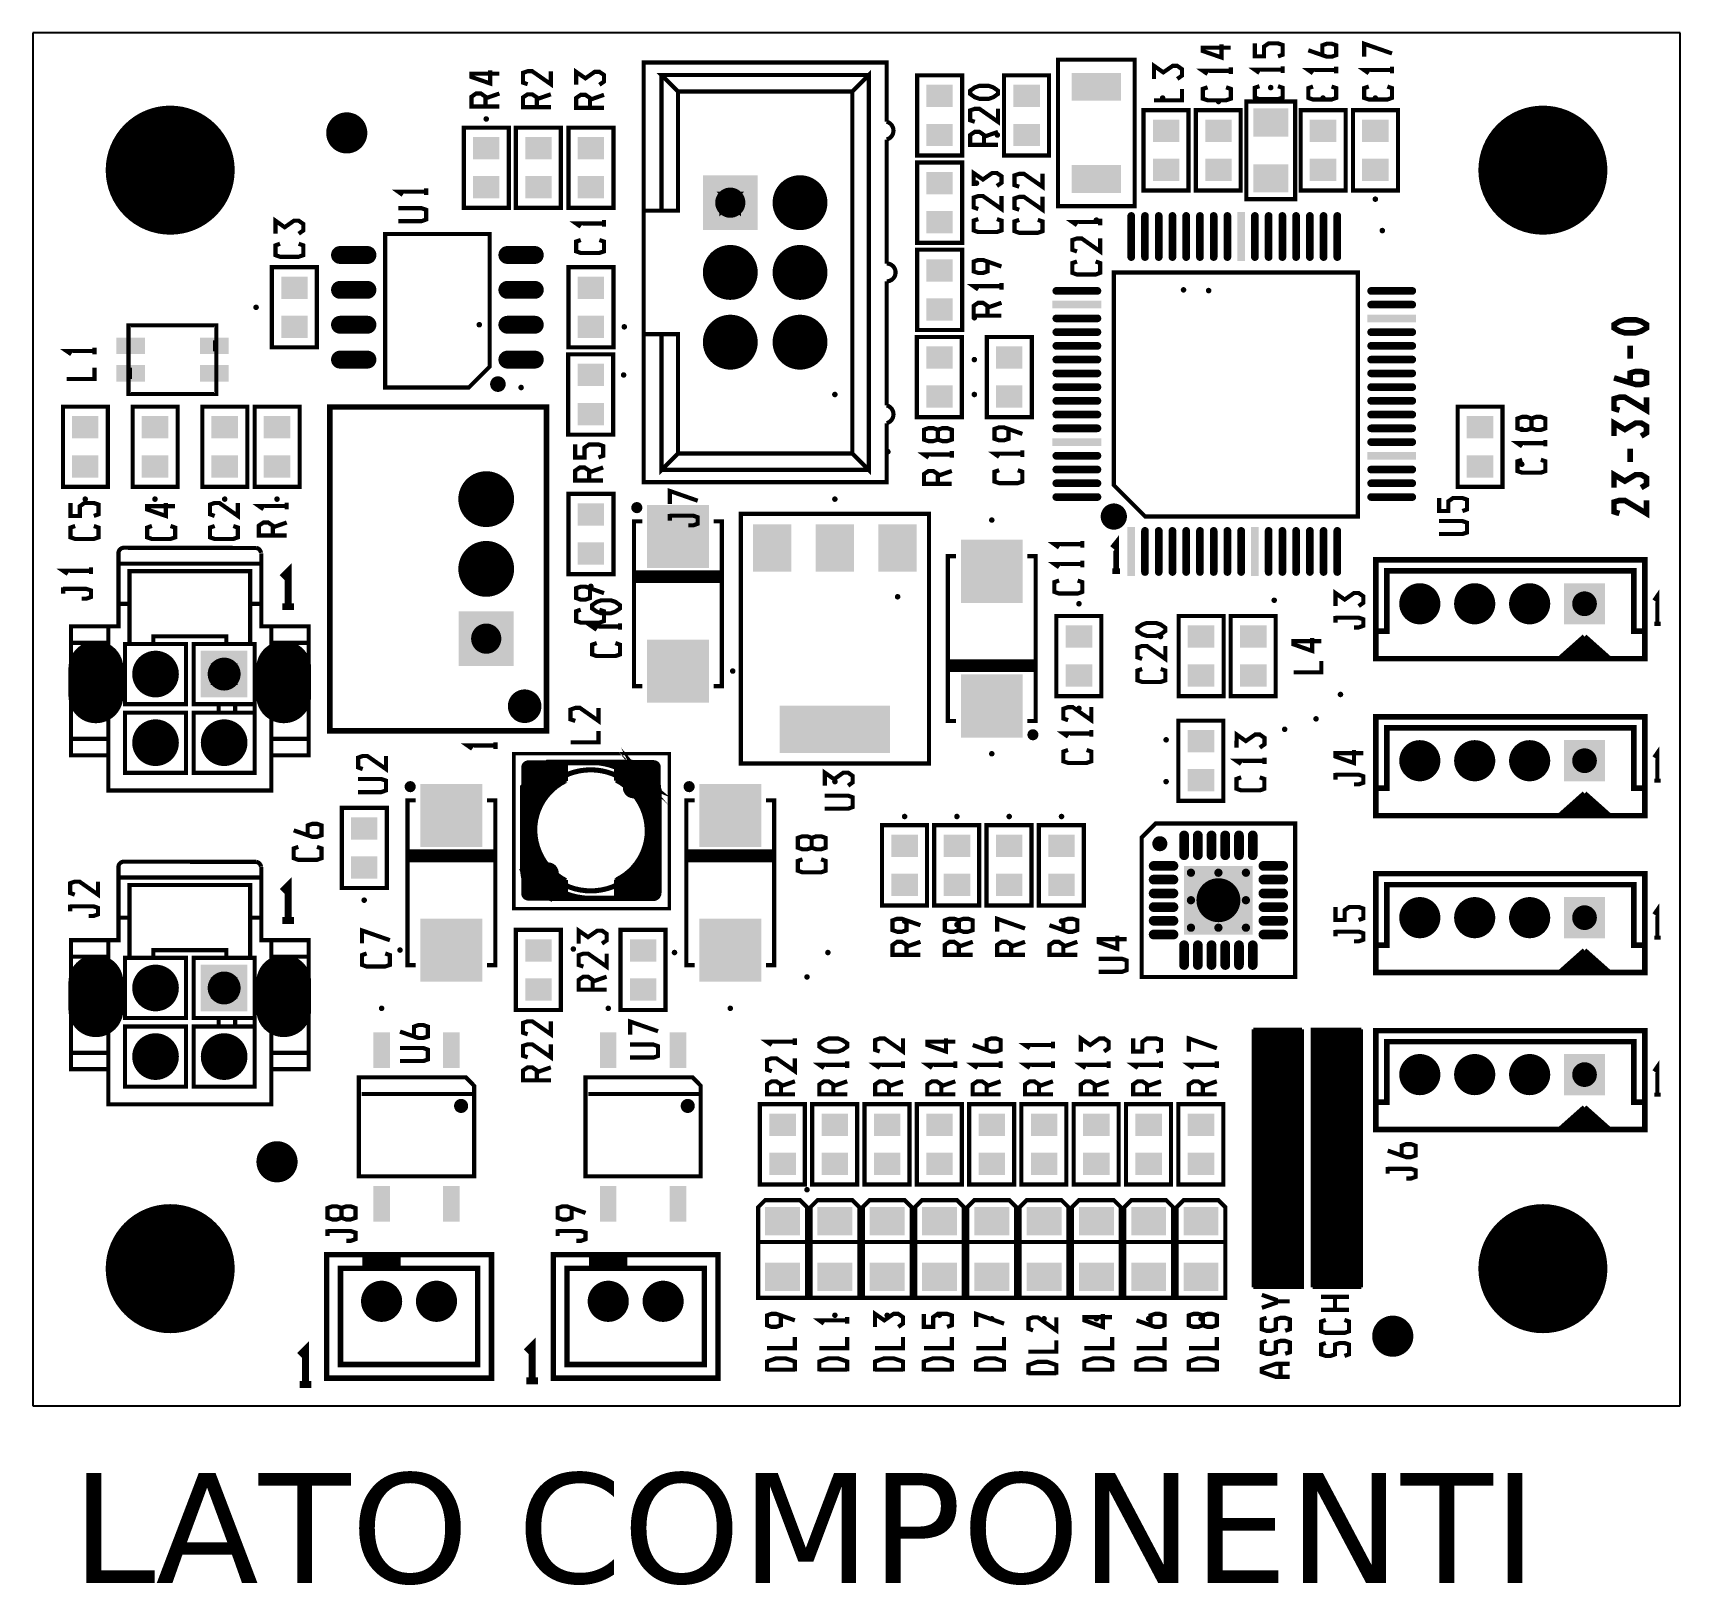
# Model space of a CAD drawing. Extents: x -89.1 to -29.1, y 13.7 to 70.2.
import ezdxf

# ---------------------------------------------------------------- set-up
doc = ezdxf.new("R2010")
doc.units = 0
doc.header["$MEASUREMENT"] = 0
doc.layers.get('0').update_dxf_attribs({"linetype": 'CONTINUOUS'})
for name, color, linetype in [('23-326-0_DRD', 2, 'CONTINUOUS'), ('23-326-0_SMT', 254, 'CONTINUOUS'), ('23-326-0_SST', 1, 'CONTINUOUS'), ('THRUHOLE_NPT', 13, 'CONTINUOUS'), ('THRUHOLE_TAP', 8, 'CONTINUOUS')]:
    doc.layers.add(name, color=color, linetype=linetype)
doc.styles.get("Standard").update_dxf_attribs({"font": 'verdana.ttf', "height": 4})

msp = doc.modelspace()

# ---------------------------------------------------------------- texts
at = {"linetype": 'Continuous'}
msp.add_text('LATO COMPONENTI', height=4, dxfattribs=at).set_placement((-87.729, 13.734))

# ---------------------------------------------------------------- blocks, each defined once
blk = doc.blocks.new('RECTANGLE_3')
blk.add_solid([(0.4826, 0.4064), (0.4826, -0.4064), (-0.4826, 0.4064), (-0.4826, -0.4064)])
blk = doc.blocks.new('RECTANGLE_4')
blk.add_solid([(1.12522, 1.14935), (1.12522, -1.14935), (-1.12522, 1.14935), (-1.12522, -1.14935)])
blk = doc.blocks.new('RECTANGLE_5')
blk.add_solid([(0.63627, 0.51308), (0.63627, -0.51308), (-0.63627, 0.51308), (-0.63627, -0.51308)])
blk = doc.blocks.new('RECTANGLE_6')
blk.add_solid([(0.9017, 0.508), (0.9017, -0.508), (-0.9017, 0.508), (-0.9017, -0.508)])
blk = doc.blocks.new('OBLONG_7')
at = {"const_width": 1.99898}
blk.add_lwpolyline([(0, 0.50038), (0, -0.50038)], dxfattribs=at)
at = {"const_width": 0.99949}
for points in [[(-0.499744, 0.50038, 1), (0.499744, 0.50038, 1)], [(-0.499744, -0.50038, 1), (0.499744, -0.50038, 1)]]:
    blk.add_lwpolyline(points, format="xyb", close=True, dxfattribs=at)
blk = doc.blocks.new('ROUND_8')
at = {"const_width": 0.84963}
blk.add_lwpolyline([(-0.424814, 0, 1), (0.424814, 0, 1)], format="xyb", close=True, dxfattribs=at)
blk = doc.blocks.new('SQUARE_9')
blk.add_solid([(0.84963, 0.84963), (0.84963, -0.84963), (-0.84963, 0.84963), (-0.84963, -0.84963)])
blk = doc.blocks.new('ROUND_10')
at = {"const_width": 0.7493}
blk.add_lwpolyline([(-0.37465, 0, 1), (0.37465, 0, 1)], format="xyb", close=True, dxfattribs=at)
blk = doc.blocks.new('SQUARE_13')
blk.add_solid([(0.7493, 0.7493), (0.7493, -0.7493), (-0.7493, 0.7493), (-0.7493, -0.7493)])
blk = doc.blocks.new('ROUND_14')
at = {"const_width": 0.99949}
blk.add_lwpolyline([(-0.499744, 0, 1), (0.499744, 0, 1)], format="xyb", close=True, dxfattribs=at)
blk = doc.blocks.new('SQUARE_15')
blk.add_solid([(0.99949, 0.99949), (0.99949, -0.99949), (-0.99949, 0.99949), (-0.99949, -0.99949)])
blk = doc.blocks.new('RECTANGLE_16')
blk.add_solid([(0.52451, 0.29972), (0.52451, -0.29972), (-0.52451, 0.29972), (-0.52451, -0.29972)])
blk = doc.blocks.new('OBLONG_18')
at = {"const_width": 0.65024}
blk.add_lwpolyline([(0.50038, 0), (-0.50038, 0)], dxfattribs=at)
at = {"const_width": 0.32512}
for points in [[(-0.66294, 0, 1), (-0.33782, 0, 1)], [(0.33782, 0, 1), (0.66294, 0, 1)]]:
    blk.add_lwpolyline(points, format="xyb", close=True, dxfattribs=at)
blk = doc.blocks.new('ROUND_19')
at = {"const_width": 1.016}
blk.add_lwpolyline([(-0.508, 0, 1), (0.508, 0, 1)], format="xyb", close=True, dxfattribs=at)
blk = doc.blocks.new('RECTANGLE_20')
blk.add_solid([(2.0066, 0.8636), (2.0066, -0.8636), (-2.0066, 0.8636), (-2.0066, -0.8636)])
blk = doc.blocks.new('RECTANGLE_21')
blk.add_solid([(0.6985, 0.8636), (0.6985, -0.8636), (-0.6985, 0.8636), (-0.6985, -0.8636)])
blk = doc.blocks.new('SQUARE_25')
blk.add_solid([(1.24968, 1.24968), (1.24968, -1.24968), (-1.24968, 1.24968), (-1.24968, -1.24968)])
blk = doc.blocks.new('OBLONG_28')
at = {"const_width": 0.2794}
blk.add_lwpolyline([(0.7493, 0), (-0.7493, 0)], dxfattribs=at)
at = {"const_width": 0.1397}
for points in [[(-0.81915, 0, 1), (-0.67945, 0, 1)], [(0.67945, 0, 1), (0.81915, 0, 1)]]:
    blk.add_lwpolyline(points, format="xyb", close=True, dxfattribs=at)
blk = doc.blocks.new('RECTANGLE_29')
blk.add_solid([(0.889, 0.1397), (0.889, -0.1397), (-0.889, 0.1397), (-0.889, -0.1397)])
blk = doc.blocks.new('OBLONG_30')
at = {"const_width": 0.2794}
blk.add_lwpolyline([(0, 0.7493), (0, -0.7493)], dxfattribs=at)
at = {"const_width": 0.1397}
for points in [[(-0.06985, 0.7493, 1), (0.06985, 0.7493, 1)], [(-0.06985, -0.7493, 1), (0.06985, -0.7493, 1)]]:
    blk.add_lwpolyline(points, format="xyb", close=True, dxfattribs=at)
blk = doc.blocks.new('RECTANGLE_31')
blk.add_solid([(0.1397, 0.889), (0.1397, -0.889), (-0.1397, 0.889), (-0.1397, -0.889)])
blk = doc.blocks.new('RECTANGLE_32')
blk.add_solid([(0.29972, 0.65024), (0.29972, -0.65024), (-0.29972, 0.65024), (-0.29972, -0.65024)])
blk = doc.blocks.new('OBLONG_61')
at = {"const_width": 0.35306}
blk.add_lwpolyline([(0.36068, 0), (-0.36068, 0)], dxfattribs=at)
at = {"const_width": 0.17653}
for points in [[(-0.448944, 0, 1), (-0.272416, 0, 1)], [(0.272416, 0, 1), (0.448944, 0, 1)]]:
    blk.add_lwpolyline(points, format="xyb", close=True, dxfattribs=at)
blk = doc.blocks.new('OBLONG_62')
at = {"const_width": 0.35306}
blk.add_lwpolyline([(0, 0.36068), (0, -0.36068)], dxfattribs=at)
at = {"const_width": 0.17653}
for points in [[(-0.088264, 0.36068, 1), (0.088264, 0.36068, 1)], [(-0.088264, -0.36068, 1), (0.088264, -0.36068, 1)]]:
    blk.add_lwpolyline(points, format="xyb", close=True, dxfattribs=at)
blk = doc.blocks.new('ROUND_1')
at = {"const_width": 2.3495}
blk.add_lwpolyline([(-1.17475, 0, 1), (1.17475, 0, 1)], format="xyb", close=True, dxfattribs=at)
blk = doc.blocks.new('ROUND_64')
at = {"const_width": 0.10033}
blk.add_lwpolyline([(-0.050164, 0, 1), (0.050164, 0, 1)], format="xyb", close=True, dxfattribs=at)
blk = doc.blocks.new('ROUND_12')
at = {"const_width": 0.59944}
blk.add_lwpolyline([(-0.29972, 0, 1), (0.29972, 0, 1)], format="xyb", close=True, dxfattribs=at)
blk = doc.blocks.new('ROUND_23')
at = {"const_width": 0.8001}
blk.add_lwpolyline([(-0.40005, 0, 1), (0.40005, 0, 1)], format="xyb", close=True, dxfattribs=at)
blk = doc.blocks.new('ROUND_24')
at = {"const_width": 0.44958}
blk.add_lwpolyline([(-0.22479, 0, 1), (0.22479, 0, 1)], format="xyb", close=True, dxfattribs=at)
blk = doc.blocks.new('ROUND_65')
at = {"const_width": 0.54991}
blk.add_lwpolyline([(-0.274954, 0, 1), (0.274954, 0, 1)], format="xyb", close=True, dxfattribs=at)
blk = doc.blocks.new('ROUND_66')
at = {"const_width": 0.40005}
blk.add_lwpolyline([(-0.200024, 0, 1), (0.200024, 0, 1)], format="xyb", close=True, dxfattribs=at)
blk = doc.blocks.new('ROUND_22')
at = {"const_width": 0.14986}
blk.add_lwpolyline([(-0.07493, 0, 1), (0.07493, 0, 1)], format="xyb", close=True, dxfattribs=at)

# ---------------------------------------------------------------- linework, layer by layer
at = {"layer": '23-326-0_DRD', "color": 1}
for p, q in [((-29.145, 70.173), (-89.14, 70.173)), ((-89.14, 70.173), (-89.14, 20.178)), ((-29.145, 20.178), (-29.145, 70.173)), ((-89.14, 20.178), (-29.145, 20.178))]:
    msp.add_line(p, q, dxfattribs=at)
at = {"layer": '23-326-0_SMT', "const_width": 0.127}
for points in [[(-71.094, 43.622, 0.414214), (-71.292, 43.424)], [(-66.336, 43.432, 0.414214), (-66.534, 43.63)], [(-69.742, 42.911, 0.284546), (-70.834, 41.146)], [(-66.793, 41.141, 0.273647), (-67.911, 42.944)], [(-70.834, 41.133, 0.273647), (-69.717, 39.33)], [(-67.885, 39.363, 0.284858), (-66.791, 41.128)], [(-71.292, 38.842, 0.414214), (-71.094, 38.644)], [(-66.534, 38.652, 0.414214), (-66.336, 38.85)]]:
    msp.add_lwpolyline(points, format="xyb", dxfattribs=at)
for points in [[(-69.717, 43.432), (-71.292, 43.432)], [(-71.292, 43.424), (-71.292, 43.419)], [(-71.292, 43.419), (-71.292, 38.847), (-71.292, 38.842)], [(-69.717, 43.318), (-71.292, 43.318)], [(-69.717, 43.203), (-71.292, 43.203)], [(-69.717, 43.546), (-71.248, 43.546)], [(-71.19, 43.597), (-71.19, 38.669)], [(-69.717, 43.622), (-71.088, 43.622), (-71.094, 43.622)], [(-71.076, 43.622), (-71.076, 38.644)], [(-70.961, 43.622), (-70.961, 38.644)], [(-70.847, 43.622), (-70.847, 38.644)], [(-70.733, 43.622), (-70.733, 41.773)], [(-70.619, 43.622), (-70.619, 42.045)], [(-70.504, 43.622), (-70.504, 42.238)], [(-70.39, 43.622), (-70.39, 42.393)], [(-70.276, 43.622), (-70.276, 42.523)], [(-70.161, 43.622), (-70.161, 42.629)], [(-70.047, 43.622), (-70.047, 42.723)], [(-69.933, 43.622), (-69.933, 42.802)], [(-69.818, 43.622), (-69.818, 42.871)], [(-69.717, 43.622), (-69.717, 42.937)], [(-67.911, 43.63), (-67.911, 42.944)], [(-66.539, 43.63), (-67.911, 43.63)], [(-66.379, 43.554), (-67.911, 43.554)], [(-66.336, 43.44), (-67.911, 43.44)], [(-66.336, 43.325), (-67.911, 43.325)], [(-66.336, 43.211), (-67.911, 43.211)], [(-67.809, 43.63), (-67.809, 42.886)], [(-67.695, 43.63), (-67.695, 42.815)], [(-67.581, 43.63), (-67.581, 42.728)], [(-67.466, 43.63), (-67.466, 42.632)], [(-67.352, 43.63), (-67.352, 42.518)], [(-67.238, 43.63), (-67.238, 42.385)], [(-67.123, 43.63), (-67.123, 42.223)], [(-67.009, 43.63), (-67.009, 42.022)], [(-66.895, 43.63), (-66.895, 41.74)], [(-66.781, 43.63), (-66.781, 38.652)], [(-66.666, 43.63), (-66.666, 38.652)], [(-66.552, 43.63), (-66.552, 38.652)], [(-66.534, 43.63), (-66.539, 43.63)], [(-66.438, 43.605), (-66.438, 38.677)], [(-66.336, 43.427), (-66.336, 43.432)], [(-66.336, 43.427), (-66.336, 38.855), (-66.336, 38.85)], [(-69.717, 43.089), (-71.292, 43.089)], [(-69.717, 42.975), (-71.292, 42.975)], [(-69.839, 42.86), (-71.292, 42.86)], [(-70.017, 42.746), (-71.292, 42.746)], [(-70.161, 42.632), (-71.292, 42.632)], [(-69.717, 42.937), (-69.742, 42.911)], [(-66.336, 43.097), (-67.911, 43.097)], [(-66.336, 42.982), (-67.911, 42.982)], [(-66.336, 42.868), (-67.776, 42.868)], [(-66.336, 42.754), (-67.611, 42.754)], [(-66.336, 42.639), (-67.474, 42.639)], [(-70.281, 42.518), (-71.292, 42.518)], [(-70.382, 42.403), (-71.292, 42.403)], [(-70.471, 42.289), (-71.292, 42.289)], [(-70.547, 42.175), (-71.292, 42.175)], [(-70.611, 42.06), (-71.292, 42.06)], [(-70.667, 41.946), (-71.292, 41.946)], [(-66.336, 42.525), (-67.357, 42.525)], [(-66.336, 42.411), (-67.258, 42.411)], [(-66.336, 42.297), (-67.172, 42.297)], [(-66.336, 42.182), (-67.098, 42.182)], [(-66.336, 42.068), (-67.032, 42.068)], [(-66.336, 41.954), (-66.976, 41.954)], [(-70.713, 41.832), (-71.292, 41.832)], [(-70.751, 41.717), (-71.292, 41.717)], [(-70.781, 41.603), (-71.292, 41.603)], [(-70.806, 41.489), (-71.292, 41.489)], [(-70.822, 41.375), (-71.292, 41.375)], [(-66.336, 41.839), (-66.928, 41.839)], [(-66.336, 41.725), (-66.89, 41.725)], [(-66.336, 41.611), (-66.857, 41.611)], [(-66.336, 41.496), (-66.831, 41.496)], [(-66.336, 41.382), (-66.811, 41.382)], [(-70.832, 41.26), (-71.292, 41.26)], [(-70.834, 41.146), (-71.292, 41.146)], [(-70.829, 41.032), (-71.292, 41.032)], [(-70.819, 40.917), (-71.292, 40.917)], [(-70.801, 40.803), (-71.292, 40.803)], [(-70.834, 41.146), (-70.834, 41.133)], [(-66.336, 40.811), (-66.819, 40.811)], [(-66.336, 40.925), (-66.803, 40.925)], [(-66.336, 41.268), (-66.798, 41.268)], [(-66.336, 41.154), (-66.793, 41.154)], [(-66.793, 41.141), (-66.793, 41.128)], [(-66.336, 41.039), (-66.793, 41.039)], [(-70.779, 40.689), (-71.292, 40.689)], [(-70.746, 40.574), (-71.292, 40.574)], [(-70.707, 40.46), (-71.292, 40.46)], [(-70.662, 40.346), (-71.292, 40.346)], [(-70.608, 40.232), (-71.292, 40.232)], [(-70.733, 40.531), (-70.733, 38.644)], [(-70.619, 40.252), (-70.619, 38.644)], [(-67.009, 40.229), (-67.009, 38.652)], [(-66.336, 40.239), (-67.004, 40.239)], [(-66.336, 40.353), (-66.951, 40.353)], [(-66.336, 40.468), (-66.905, 40.468)], [(-66.895, 40.501), (-66.895, 38.652)], [(-66.336, 40.582), (-66.869, 40.582)], [(-66.336, 40.696), (-66.839, 40.696)], [(-70.545, 40.117), (-71.292, 40.117)], [(-70.474, 40.003), (-71.292, 40.003)], [(-70.39, 39.889), (-71.292, 39.889)], [(-70.293, 39.774), (-71.292, 39.774)], [(-70.182, 39.66), (-71.292, 39.66)], [(-70.05, 39.546), (-71.292, 39.546)], [(-70.504, 40.049), (-70.504, 38.644)], [(-70.39, 39.889), (-70.39, 38.644)], [(-70.276, 39.757), (-70.276, 38.644)], [(-70.161, 39.642), (-70.161, 38.644)], [(-70.047, 39.543), (-70.047, 38.644)], [(-67.581, 39.551), (-67.581, 38.652)], [(-66.336, 39.553), (-67.578, 39.553)], [(-67.466, 39.642), (-67.466, 38.652)], [(-66.336, 39.668), (-67.438, 39.668)], [(-67.352, 39.751), (-67.352, 38.652)], [(-66.336, 39.782), (-67.322, 39.782)], [(-67.238, 39.878), (-67.238, 38.652)], [(-66.336, 39.896), (-67.225, 39.896)], [(-66.336, 40.011), (-67.139, 40.011)], [(-67.123, 40.033), (-67.123, 38.652)], [(-66.336, 40.125), (-67.065, 40.125)], [(-69.89, 39.431), (-71.292, 39.431)], [(-69.717, 39.317), (-71.292, 39.317)], [(-69.717, 39.203), (-71.292, 39.203)], [(-69.717, 39.089), (-71.292, 39.089)], [(-69.717, 38.974), (-71.292, 38.974)], [(-69.933, 39.459), (-69.933, 38.644)], [(-69.818, 39.386), (-69.818, 38.644)], [(-69.717, 39.33), (-69.717, 38.644)], [(-67.885, 39.363), (-67.911, 39.337)], [(-67.911, 39.337), (-67.911, 38.652)], [(-66.336, 39.325), (-67.911, 39.325)], [(-66.336, 39.21), (-67.911, 39.21)], [(-66.336, 39.096), (-67.911, 39.096)], [(-66.336, 38.982), (-67.911, 38.982)], [(-67.809, 39.404), (-67.809, 38.652)], [(-66.336, 39.439), (-67.746, 39.439)], [(-67.695, 39.472), (-67.695, 38.652)], [(-69.717, 38.86), (-71.292, 38.86)], [(-69.717, 38.746), (-71.266, 38.746)], [(-71.094, 38.644), (-71.088, 38.644)], [(-69.717, 38.644), (-71.088, 38.644)], [(-66.336, 38.868), (-67.911, 38.868)], [(-66.361, 38.753), (-67.911, 38.753)], [(-66.539, 38.652), (-67.911, 38.652)], [(-66.539, 38.652), (-66.534, 38.652)]]:
    msp.add_lwpolyline(points, dxfattribs=at)
at = {"layer": '23-326-0_SST'}
for points, const_width in [([(-45.848, 69.754), (-45.848, 69.279), (-46.527, 69.515), (-46.527, 69.635), (-45.511, 69.635)], 0.152), ([(-43.791, 69.32), (-43.621, 69.378), (-43.621, 69.734), (-43.791, 69.795), (-44.129, 69.795), (-44.299, 69.675), (-44.299, 69.32), (-44.637, 69.32), (-44.637, 69.795)], 0.152), ([(-42.178, 69.365), (-42.178, 69.721), (-42.008, 69.782), (-41.838, 69.782), (-41.67, 69.721), (-41.67, 69.365), (-41.838, 69.307), (-42.008, 69.307), (-42.686, 69.543)], 0.152), ([(-39.638, 69.426), (-40.654, 69.782), (-40.654, 69.307)], 0.152), ([(-66.895, 59.203), (-66.895, 63.704), (-66.895, 69.094), (-58.046, 69.094), (-58.046, 66.942)], 0.152), ([(-51.802, 69.2), (-49.008, 69.2), (-49.008, 63.866), (-51.802, 63.866), (-51.802, 69.2)], 0.152), ([(-47.459, 68.499), (-47.289, 68.619), (-47.289, 68.855), (-47.459, 68.974), (-47.626, 68.974), (-47.967, 68.738), (-48.305, 68.974), (-48.305, 68.499)], 0.152), ([(-43.621, 68.956), (-43.621, 68.718)], 0.152), ([(-41.67, 68.944), (-41.67, 68.705)], 0.152), ([(-39.638, 68.944), (-39.638, 68.705)], 0.152), ([(-72.488, 68.807), (-72.488, 68.334), (-73.166, 68.57), (-73.166, 68.69), (-72.15, 68.69)], 0.152), ([(-70.276, 68.779), (-70.276, 68.306), (-70.954, 68.779), (-71.121, 68.779), (-71.292, 68.72), (-71.292, 68.365), (-71.121, 68.306)], 0.152), ([(-68.508, 68.286), (-68.34, 68.403), (-68.34, 68.641), (-68.508, 68.758), (-68.678, 68.758), (-69.016, 68.522), (-69.356, 68.758), (-69.356, 68.286)], 0.152), ([(-59.295, 68.042), (-59.295, 54.862), (-58.696, 54.263), (-58.696, 68.644), (-59.295, 68.042), (-65.645, 68.042), (-66.245, 68.644), (-58.696, 68.644)], 0.152), ([(-65.645, 68.042), (-65.645, 63.704), (-66.245, 63.704), (-66.245, 68.644)], 0.152), ([(-55.295, 65.708), (-55.295, 68.629), (-56.933, 68.629), (-56.933, 65.708), (-55.295, 65.708)], 0.152), ([(-53.771, 68.629), (-53.771, 65.708), (-52.132, 65.708), (-52.132, 68.629), (-53.771, 68.629)], 0.152), ([(-45.511, 68.796), (-46.527, 68.796), (-46.356, 68.677)], 0.152), ([(-45.511, 68.916), (-45.511, 68.677)], 0.152), ([(-43.621, 68.837), (-44.637, 68.837), (-44.467, 68.718)], 0.152), ([(-41.67, 68.824), (-42.686, 68.824), (-42.516, 68.705)], 0.152), ([(-39.638, 68.824), (-40.654, 68.824), (-40.484, 68.705)], 0.152), ([(-72.658, 67.496), (-72.658, 67.852), (-72.826, 67.968), (-72.996, 67.968), (-73.166, 67.852), (-73.166, 67.496), (-72.15, 67.496)], 0.152), ([(-72.658, 67.791), (-72.15, 67.968)], 0.152), ([(-70.784, 67.468), (-70.784, 67.824), (-70.954, 67.94), (-71.121, 67.94), (-71.292, 67.824), (-71.292, 67.468), (-70.276, 67.468)], 0.152), ([(-70.784, 67.763), (-70.276, 67.94)], 0.152), ([(-68.848, 67.448), (-68.848, 67.803), (-69.016, 67.92), (-69.186, 67.92), (-69.356, 67.803), (-69.356, 67.448), (-68.34, 67.448)], 0.152), ([(-68.848, 67.742), (-68.34, 67.92)], 0.152), ([(-53.989, 67.953), (-54.157, 67.834), (-54.327, 67.775), (-54.665, 67.775), (-54.835, 67.834), (-55.005, 67.953), (-55.005, 68.07), (-54.835, 68.189), (-54.665, 68.248), (-54.327, 68.248), (-54.157, 68.189), (-53.989, 68.07), (-53.989, 67.953)], 0.152), ([(-47.289, 68.136), (-47.289, 67.722), (-48.305, 67.722)], 0.152), ([(-45.681, 68.194), (-45.511, 68.136), (-45.511, 67.78), (-45.681, 67.722), (-46.356, 67.722), (-46.527, 67.78), (-46.527, 68.136), (-46.356, 68.194)], 0.152), ([(-43.791, 68.235), (-43.621, 68.177), (-43.621, 67.821), (-43.791, 67.763), (-44.467, 67.763), (-44.637, 67.821), (-44.637, 68.177), (-44.467, 68.235)], 0.152), ([(-41.838, 68.222), (-41.67, 68.164), (-41.67, 67.808), (-41.838, 67.75), (-42.516, 67.75), (-42.686, 67.808), (-42.686, 68.164), (-42.516, 68.222)], 0.152), ([(-39.806, 68.222), (-39.638, 68.164), (-39.638, 67.808), (-39.806, 67.75), (-40.484, 67.75), (-40.654, 67.808), (-40.654, 68.164), (-40.484, 68.222)], 0.152), ([(-53.989, 67.41), (-53.989, 66.937), (-54.665, 67.41), (-54.835, 67.41), (-55.005, 67.351), (-55.005, 66.996), (-54.835, 66.937)], 0.152), ([(-48.691, 67.359), (-48.691, 64.438), (-47.052, 64.438), (-47.052, 67.359), (-48.691, 67.359)], 0.152), ([(-46.786, 67.359), (-46.786, 64.438), (-45.147, 64.438), (-45.147, 67.359), (-46.786, 67.359)], 0.152), ([(-43.166, 64.12), (-43.166, 67.676), (-44.944, 67.676), (-44.944, 64.12), (-43.166, 64.12)], 0.152), ([(-41.325, 64.438), (-41.325, 67.359), (-42.963, 67.359), (-42.963, 64.438), (-41.325, 64.438)], 0.152), ([(-39.42, 64.438), (-39.42, 67.359), (-41.058, 67.359), (-41.058, 64.438), (-39.42, 64.438)], 0.152), ([(-71.805, 63.803), (-71.805, 66.724), (-73.443, 66.724), (-73.443, 63.803), (-71.805, 63.803)], 0.152), ([(-71.551, 66.724), (-71.551, 63.803), (-69.912, 63.803), (-69.912, 66.724), (-71.551, 66.724)], 0.152), ([(-67.995, 63.803), (-67.995, 66.724), (-69.633, 66.724), (-69.633, 63.803), (-67.995, 63.803)], 0.152), ([(-54.497, 66.099), (-54.497, 66.455), (-54.665, 66.571), (-54.835, 66.571), (-55.005, 66.455), (-55.005, 66.099), (-53.989, 66.099)], 0.152), ([(-54.497, 66.394), (-53.989, 66.571)], 0.152), ([(-58.046, 66.292), (-58.046, 61.778)], 0.152), ([(-55.295, 62.533), (-55.295, 65.454), (-56.933, 65.454), (-56.933, 62.533), (-55.295, 62.533)], 0.152), ([(-54.03, 64.6), (-53.862, 64.717), (-53.862, 64.956), (-54.03, 65.073), (-54.2, 65.073), (-54.538, 64.837), (-54.878, 65.073), (-54.878, 64.6)], 0.152), ([(-52.369, 65.045), (-52.369, 64.572), (-53.047, 65.045), (-53.214, 65.045), (-53.385, 64.986), (-53.385, 64.631), (-53.214, 64.572)], 0.152), ([(-74.82, 64.395), (-75.836, 64.395), (-75.668, 64.275)], 0.152), ([(-74.82, 64.511), (-74.82, 64.275)], 0.152), ([(-63.621, 64.113), (-63.42, 64.313), (-64.06, 64.313), (-63.86, 64.113), (-63.621, 64.113), (-63.621, 63.874), (-63.42, 63.673), (-63.42, 64.313)], 0.152), ([(-63.621, 63.874), (-63.86, 63.874), (-64.06, 63.673), (-64.06, 64.313)], 0.152), ([(-61.081, 64.113), (-60.88, 64.313), (-61.52, 64.313), (-61.32, 64.113), (-61.081, 64.113), (-61.081, 63.874), (-60.88, 63.673), (-60.88, 64.313)], 0.152), ([(-61.081, 63.874), (-61.32, 63.874), (-61.52, 63.673), (-61.52, 64.313)], 0.152), ([(-53.862, 64.235), (-53.862, 63.762), (-54.538, 64.235), (-54.708, 64.235), (-54.878, 64.176), (-54.878, 63.821), (-54.708, 63.762)], 0.152), ([(-52.369, 64.207), (-52.369, 63.734), (-53.047, 64.207), (-53.214, 64.207), (-53.385, 64.148), (-53.385, 63.793), (-53.214, 63.734)], 0.152), ([(-75.836, 63.793), (-74.99, 63.793), (-74.82, 63.734), (-74.82, 63.379), (-74.99, 63.318), (-75.836, 63.318)], 0.152), ([(-66.895, 63.704), (-66.245, 63.704)], 0.152), ([(-63.42, 63.673), (-64.06, 63.673)], 0.152), ([(-63.86, 64.113), (-63.86, 63.874)], 0.152), ([(-60.88, 63.673), (-61.52, 63.673)], 0.152), ([(-61.32, 64.113), (-61.32, 63.874)], 0.152), ([(-79.462, 62.862), (-79.291, 62.981), (-79.291, 63.217), (-79.462, 63.337), (-79.632, 63.337), (-79.97, 63.098), (-80.307, 63.337), (-80.307, 62.862)], 0.152), ([(-68.34, 63.236), (-69.356, 63.236), (-69.186, 63.117)], 0.152), ([(-68.34, 63.356), (-68.34, 63.117)], 0.152), ([(-54.03, 63.396), (-53.862, 63.338), (-53.862, 62.982), (-54.03, 62.924), (-54.708, 62.924), (-54.878, 62.982), (-54.878, 63.338), (-54.708, 63.396)], 0.152), ([(-52.539, 63.368), (-52.369, 63.31), (-52.369, 62.954), (-52.539, 62.896), (-53.214, 62.896), (-53.385, 62.954), (-53.385, 63.31), (-53.214, 63.368)], 0.152), ([(-50.266, 63.292), (-51.282, 63.292), (-51.111, 63.173)], 0.152), ([(-50.266, 63.409), (-50.266, 63.173)], 0.152), ([(-79.462, 62.498), (-79.291, 62.437), (-79.291, 62.082), (-79.462, 62.023), (-80.14, 62.023), (-80.307, 62.082), (-80.307, 62.437), (-80.14, 62.498)], 0.152), ([(-73.265, 57.262), (-76.313, 57.262), (-76.313, 62.85), (-72.503, 62.85), (-72.503, 58.024), (-73.265, 57.262)], 0.152), ([(-68.508, 62.634), (-68.34, 62.576), (-68.34, 62.22), (-68.508, 62.162), (-69.186, 62.162), (-69.356, 62.22), (-69.356, 62.576), (-69.186, 62.634)], 0.152), ([(-50.266, 62.69), (-50.266, 62.215), (-50.941, 62.69), (-51.111, 62.69), (-51.282, 62.632), (-51.282, 62.276), (-51.111, 62.215)], 0.152), ([(-63.621, 61.573), (-63.42, 61.773), (-64.06, 61.773), (-63.86, 61.573), (-63.621, 61.573), (-63.621, 61.334), (-63.42, 61.133), (-63.42, 61.773)], 0.152), ([(-63.621, 61.334), (-63.86, 61.334), (-64.06, 61.133), (-64.06, 61.773)], 0.152), ([(-61.081, 61.573), (-60.88, 61.773), (-61.52, 61.773), (-61.32, 61.573), (-61.081, 61.573), (-61.081, 61.334), (-60.88, 61.133), (-60.88, 61.773)], 0.152), ([(-61.081, 61.334), (-61.32, 61.334), (-61.52, 61.133), (-61.52, 61.773)], 0.152), ([(-55.295, 59.358), (-55.295, 62.279), (-56.933, 62.279), (-56.933, 59.358), (-55.295, 59.358)], 0.152), ([(-54.37, 61.847), (-54.37, 61.491), (-54.538, 61.433), (-54.708, 61.433), (-54.878, 61.491), (-54.878, 61.847), (-54.708, 61.908), (-54.538, 61.908), (-53.862, 61.669)], 0.152), ([(-50.433, 61.852), (-50.266, 61.794), (-50.266, 61.438), (-50.433, 61.377), (-51.111, 61.377), (-51.282, 61.438), (-51.282, 61.794), (-51.111, 61.852)], 0.152), ([(-80.441, 61.644), (-80.441, 58.723), (-78.802, 58.723), (-78.802, 61.644), (-80.441, 61.644)], 0.152), ([(-67.995, 58.723), (-67.995, 61.644), (-69.633, 61.644), (-69.633, 58.723), (-67.995, 58.723)], 0.152), ([(-63.42, 61.133), (-64.06, 61.133)], 0.152), ([(-63.86, 61.573), (-63.86, 61.334)], 0.152), ([(-60.88, 61.133), (-61.52, 61.133)], 0.152), ([(-61.32, 61.573), (-61.32, 61.334)], 0.152), ([(-58.046, 61.128), (-58.046, 56.612)], 0.152), ([(-48.627, 52.563), (-40.88, 52.563), (-40.88, 61.453), (-49.77, 61.453), (-49.77, 53.706), (-48.627, 52.563)], 0.152), ([(-53.862, 60.95), (-54.878, 60.95), (-54.708, 60.831)], 0.152), ([(-53.862, 61.07), (-53.862, 60.831)], 0.152), ([(-54.37, 59.876), (-54.37, 60.232), (-54.538, 60.348), (-54.708, 60.348), (-54.878, 60.232), (-54.878, 59.876), (-53.862, 59.876)], 0.152), ([(-54.37, 60.171), (-53.862, 60.348)], 0.152), ([(-85.61, 59.528), (-85.66, 59.528), (-85.66, 59.477), (-85.66, 57.077), (-85.66, 57.029), (-85.61, 57.029)], 0.152), ([(-85.61, 59.528), (-82.511, 59.528)], 0.152), ([(-82.511, 57.029), (-82.46, 57.029), (-82.46, 57.077), (-82.46, 59.477), (-82.46, 59.528), (-82.511, 59.528)], 0.152), ([(-30.365, 59.431), (-30.563, 59.315), (-30.761, 59.254), (-31.155, 59.254), (-31.353, 59.315), (-31.551, 59.431), (-31.551, 59.551), (-31.353, 59.67), (-31.155, 59.729), (-30.761, 59.729), (-30.563, 59.67), (-30.365, 59.551), (-30.365, 59.431)], 0.203), ([(-82.511, 58.578), (-82.511, 58.979)], 0.152), ([(-58.046, 55.962), (-58.046, 53.813), (-66.895, 53.813), (-66.895, 59.203), (-66.245, 59.203), (-66.245, 54.263), (-65.645, 54.862), (-59.295, 54.862)], 0.152), ([(-65.645, 54.862), (-65.645, 59.203), (-66.245, 59.203)], 0.152), ([(-63.621, 59.033), (-63.42, 59.233), (-64.06, 59.233), (-63.86, 59.033), (-63.621, 59.033), (-63.621, 58.794), (-63.42, 58.593), (-63.42, 59.233)], 0.152), ([(-63.621, 58.794), (-63.86, 58.794), (-64.06, 58.593), (-64.06, 59.233)], 0.152), ([(-63.86, 59.033), (-63.86, 58.794)], 0.152), ([(-61.081, 59.033), (-60.88, 59.233), (-61.52, 59.233), (-61.32, 59.033), (-61.081, 59.033), (-61.081, 58.794), (-60.88, 58.593), (-60.88, 59.233)], 0.152), ([(-61.081, 58.794), (-61.32, 58.794), (-61.52, 58.593), (-61.52, 59.233)], 0.152), ([(-61.32, 59.033), (-61.32, 58.794)], 0.152), ([(-56.946, 59.104), (-56.946, 56.183), (-55.307, 56.183), (-55.307, 59.104), (-56.946, 59.104)], 0.152), ([(-52.755, 56.183), (-52.755, 59.104), (-54.393, 59.104), (-54.393, 56.183), (-52.755, 56.183)], 0.152), ([(-30.959, 58.789), (-30.959, 58.314)], 0.203), ([(-86.897, 58.591), (-87.913, 58.591), (-87.743, 58.474)], 0.152), ([(-86.897, 58.71), (-86.897, 58.474)], 0.152), ([(-69.646, 58.469), (-69.646, 55.548), (-68.007, 55.548), (-68.007, 58.469), (-69.646, 58.469)], 0.152), ([(-63.42, 58.593), (-64.06, 58.593)], 0.152), ([(-60.88, 58.593), (-61.52, 58.593)], 0.152), ([(-86.897, 57.991), (-86.897, 57.575), (-87.913, 57.575)], 0.152), ([(-85.61, 57.979), (-85.61, 57.577)], 0.152), ([(-72.082, 57.554), (-72.328, 57.554)], 0.152), ([(-72.31, 57.567), (-72.31, 57.209)], 0.152), ([(-72.173, 57.592), (-72.173, 57.181)], 0.152), ([(-30.959, 57.435), (-30.959, 57.791), (-30.761, 57.849), (-30.563, 57.849), (-30.365, 57.791), (-30.365, 57.435), (-30.563, 57.374), (-30.761, 57.374), (-31.551, 57.613)], 0.203), ([(-82.511, 57.029), (-85.61, 57.029)], 0.152), ([(-71.998, 57.417), (-72.409, 57.417)], 0.152), ([(-72.026, 57.28), (-72.384, 57.28)], 0.152), ([(-72.036, 57.511), (-72.036, 57.265)], 0.152), ([(-30.365, 56.909), (-30.365, 56.434), (-31.155, 56.909), (-31.353, 56.909), (-31.551, 56.851), (-31.551, 56.495), (-31.353, 56.434)], 0.203), ([(-86.41, 53.643), (-86.41, 56.564), (-88.048, 56.564), (-88.048, 53.643), (-86.41, 53.643)], 0.152), ([(-83.87, 53.643), (-83.87, 56.564), (-85.508, 56.564), (-85.508, 53.643), (-83.87, 53.643)], 0.152), ([(-81.33, 53.643), (-81.33, 56.564), (-82.968, 56.564), (-82.968, 53.643), (-81.33, 53.643)], 0.152), ([(-79.425, 53.643), (-79.425, 56.564), (-81.063, 56.564), (-81.063, 53.643), (-79.425, 53.643)], 0.152), ([(-70.631, 44.763), (-70.431, 44.758), (-70.431, 56.554), (-78.325, 56.554), (-78.325, 44.763), (-70.631, 44.763)], 0.201), ([(-35.61, 53.643), (-35.61, 56.564), (-37.248, 56.564), (-37.248, 53.643), (-35.61, 53.643)], 0.152), ([(-56.179, 55.723), (-56.349, 55.784), (-56.516, 55.784), (-56.687, 55.723), (-56.687, 55.367), (-56.516, 55.309), (-56.349, 55.309), (-56.179, 55.367), (-56.179, 55.723), (-56.008, 55.784), (-55.841, 55.784), (-55.671, 55.723), (-55.671, 55.367), (-55.841, 55.309), (-56.008, 55.309), (-56.179, 55.367)], 0.152), ([(-53.608, 55.751), (-53.608, 55.395), (-53.776, 55.337), (-53.946, 55.337), (-54.116, 55.395), (-54.116, 55.751), (-53.946, 55.812), (-53.776, 55.812), (-53.1, 55.573)], 0.152), ([(-34.558, 56.132), (-34.726, 56.193), (-34.896, 56.193), (-35.066, 56.132), (-35.066, 55.776), (-34.896, 55.718), (-34.726, 55.718), (-34.558, 55.776), (-34.558, 56.132), (-34.388, 56.193), (-34.218, 56.193), (-34.05, 56.132), (-34.05, 55.776), (-34.218, 55.718), (-34.388, 55.718), (-34.558, 55.776)], 0.152), ([(-30.563, 55.494), (-30.365, 55.614), (-30.365, 55.85), (-30.563, 55.969), (-30.761, 55.969), (-31.155, 55.733), (-31.551, 55.969), (-31.551, 55.494)], 0.203), ([(-68.541, 54.717), (-68.371, 54.776), (-68.371, 55.131), (-68.541, 55.19), (-68.879, 55.19), (-69.049, 55.073), (-69.049, 54.717), (-69.387, 54.717), (-69.387, 55.19)], 0.152), ([(-34.05, 55.235), (-35.066, 55.235), (-34.896, 55.116)], 0.152), ([(-34.05, 55.355), (-34.05, 55.116)], 0.152), ([(-55.671, 54.826), (-56.687, 54.826), (-56.516, 54.707)], 0.152), ([(-55.671, 54.946), (-55.671, 54.707)], 0.152), ([(-53.1, 54.854), (-54.116, 54.854), (-53.946, 54.735)], 0.152), ([(-53.1, 54.974), (-53.1, 54.735)], 0.152), ([(-34.218, 54.633), (-34.05, 54.575), (-34.05, 54.219), (-34.218, 54.161), (-34.896, 54.161), (-35.066, 54.219), (-35.066, 54.575), (-34.896, 54.633)], 0.152), ([(-30.959, 55.03), (-30.959, 54.555)], 0.203), ([(-68.879, 53.879), (-68.879, 54.235), (-69.049, 54.351), (-69.216, 54.351), (-69.387, 54.235), (-69.387, 53.879), (-68.371, 53.879)], 0.152), ([(-68.879, 54.174), (-68.371, 54.351)], 0.152), ([(-66.245, 54.263), (-58.696, 54.263)], 0.152), ([(-56.179, 53.752), (-56.179, 54.108), (-56.349, 54.224), (-56.516, 54.224), (-56.687, 54.108), (-56.687, 53.752), (-55.671, 53.752)], 0.152), ([(-56.179, 54.047), (-55.671, 54.224)], 0.152), ([(-53.268, 54.252), (-53.1, 54.194), (-53.1, 53.838), (-53.268, 53.78), (-53.946, 53.78), (-54.116, 53.838), (-54.116, 54.194), (-53.946, 54.252)], 0.152), ([(-30.563, 53.615), (-30.365, 53.734), (-30.365, 53.97), (-30.563, 54.09), (-30.761, 54.09), (-31.155, 53.854), (-31.551, 54.09), (-31.551, 53.615)], 0.203), ([(-67.995, 50.468), (-67.995, 53.389), (-69.633, 53.389), (-69.633, 50.468), (-67.995, 50.468)], 0.152), ([(-64.926, 53.14), (-65.942, 53.495), (-65.942, 53.02)], 0.152), ([(-86.923, 52.586), (-86.755, 52.645), (-86.755, 53), (-86.923, 53.059), (-87.263, 53.059), (-87.431, 52.942), (-87.431, 52.586), (-87.771, 52.586), (-87.771, 53.059)], 0.152), ([(-84.299, 53.059), (-84.299, 52.586), (-84.977, 52.822), (-84.977, 52.942), (-83.961, 52.942)], 0.152), ([(-81.675, 53.059), (-81.675, 52.586), (-82.351, 53.059), (-82.521, 53.059), (-82.691, 53), (-82.691, 52.645), (-82.521, 52.586)], 0.152), ([(-79.897, 52.949), (-80.913, 52.949), (-80.743, 52.83)], 0.152), ([(-79.897, 53.069), (-79.897, 52.83)], 0.152), ([(-67.022, 52.863), (-67.268, 52.863)], 0.152), ([(-67.093, 53), (-67.2, 53)], 0.152), ([(-67.169, 53.01), (-67.169, 52.764)], 0.152), ([(-67.032, 52.939), (-67.032, 52.835)], 0.152), ([(-49.455, 52.812), (-50.085, 52.812)], 0.152), ([(-50.07, 52.83), (-50.07, 52.297)], 0.152), ([(-49.933, 52.929), (-49.933, 52.195)], 0.152), ([(-49.658, 52.949), (-49.882, 52.949)], 0.152), ([(-49.796, 52.965), (-49.796, 52.162)], 0.152), ([(-49.658, 52.949), (-49.658, 52.177)], 0.152), ([(-49.521, 52.878), (-49.521, 52.248)], 0.152), ([(-37.075, 52.764), (-36.905, 52.822), (-36.905, 53.178), (-37.075, 53.239), (-37.413, 53.239), (-37.583, 53.12), (-37.583, 52.764), (-37.921, 52.764), (-37.921, 53.239)], 0.152), ([(-30.365, 53.15), (-30.365, 52.675), (-31.155, 53.15), (-31.353, 53.15), (-31.551, 53.092), (-31.551, 52.736), (-31.353, 52.675)], 0.203), ([(-86.923, 52.22), (-86.755, 52.162), (-86.755, 51.806), (-86.923, 51.748), (-87.601, 51.748), (-87.771, 51.806), (-87.771, 52.162), (-87.601, 52.22)], 0.152), ([(-84.129, 52.22), (-83.961, 52.162), (-83.961, 51.806), (-84.129, 51.748), (-84.807, 51.748), (-84.977, 51.806), (-84.977, 52.162), (-84.807, 52.22)], 0.152), ([(-81.843, 52.22), (-81.675, 52.162), (-81.675, 51.806), (-81.843, 51.748), (-82.521, 51.748), (-82.691, 51.806), (-82.691, 52.162), (-82.521, 52.22)], 0.152), ([(-80.405, 51.875), (-80.405, 52.231), (-80.573, 52.347), (-80.743, 52.347), (-80.913, 52.231), (-80.913, 51.875), (-79.897, 51.875)], 0.152), ([(-80.405, 52.17), (-79.897, 52.347)], 0.152), ([(-66.946, 52.388), (-67.245, 52.388), (-67.245, 46.389), (-66.946, 46.389)], 0.152), ([(-65.942, 52.657), (-65.942, 52.418)], 0.152), ([(-65.264, 52.241), (-65.094, 52.241), (-64.926, 52.302), (-64.926, 52.538), (-65.094, 52.596), (-65.942, 52.596)], 0.152), ([(-64.345, 52.388), (-64.045, 52.388), (-64.045, 46.389), (-64.345, 46.389)], 0.152), ([(-56.501, 52.665), (-63.359, 52.665), (-63.359, 43.572), (-56.501, 43.572), (-56.501, 52.665)], 0.152), ([(-49.369, 52.538), (-50.172, 52.538)], 0.152), ([(-49.384, 52.675), (-50.156, 52.675)], 0.152), ([(-49.404, 52.401), (-50.139, 52.401)], 0.152), ([(-49.504, 52.264), (-50.037, 52.264)], 0.152), ([(-49.384, 52.675), (-49.384, 52.451)], 0.152), ([(-37.921, 52.401), (-37.075, 52.401), (-36.905, 52.34), (-36.905, 51.984), (-37.075, 51.926), (-37.921, 51.926)], 0.152), ([(-50.918, 51.555), (-51.934, 51.555), (-51.764, 51.435)], 0.152), ([(-50.918, 51.674), (-50.918, 51.435)], 0.152), ([(-49.686, 50.574), (-49.686, 51.59), (-49.821, 51.42)], 0.203), ([(-80.824, 51.227), (-80.824, 50.849), (-86.026, 50.849), (-86.026, 51.227)], 0.152), ([(-85.826, 51.428), (-81.012, 51.42)], 0.152), ([(-55.516, 45.119), (-55.815, 45.119), (-55.815, 51.118), (-55.516, 51.118)], 0.152), ([(-52.915, 45.119), (-52.615, 45.119), (-52.615, 51.118), (-52.915, 51.118)], 0.152), ([(-50.918, 50.953), (-50.918, 50.717)], 0.152), ([(-40.225, 47.389), (-30.426, 47.389), (-30.426, 50.988), (-40.225, 50.988), (-40.225, 47.389)], 0.201), ([(-87.024, 50.59), (-88.04, 50.59), (-87.87, 50.473)], 0.152), ([(-87.024, 50.709), (-87.024, 50.473)], 0.152), ([(-85.625, 49.388), (-86.026, 49.388), (-86.026, 50.849)], 0.152), ([(-81.226, 50.577), (-85.625, 50.577), (-85.625, 49.388), (-85.625, 47.923), (-85.785, 47.923), (-85.785, 45.733), (-83.565, 45.733), (-83.565, 47.923), (-84.756, 47.923), (-84.756, 48.202), (-82.094, 48.202), (-82.094, 47.923), (-83.286, 47.923), (-83.286, 45.733), (-82.376, 45.733), (-82.376, 45.423), (-83.286, 45.423), (-83.286, 43.234), (-81.066, 43.234), (-81.066, 47.923), (-81.226, 47.923), (-81.226, 49.388), (-81.226, 50.577)], 0.152), ([(-80.456, 48.568), (-80.824, 48.568), (-80.824, 49.388), (-80.824, 50.849)], 0.152), ([(-79.849, 49.282), (-79.849, 50.552), (-80.06, 50.341)], 0.254), ([(-67.233, 50.531), (-67.233, 50.214)], 0.152), ([(-64.058, 50.531), (-67.233, 50.531)], 0.152), ([(-64.058, 50.453), (-67.233, 50.453)], 0.152), ([(-67.131, 50.531), (-67.131, 50.214)], 0.152), ([(-66.994, 50.531), (-66.994, 50.214)], 0.152), ([(-66.857, 50.531), (-66.857, 50.214)], 0.152), ([(-66.72, 50.531), (-66.72, 50.214)], 0.152), ([(-66.582, 50.531), (-66.582, 50.214)], 0.152), ([(-66.445, 50.531), (-66.445, 50.214)], 0.152), ([(-66.308, 50.531), (-66.308, 50.214)], 0.152), ([(-66.171, 50.531), (-66.171, 50.214)], 0.152), ([(-66.034, 50.531), (-66.034, 50.214)], 0.152), ([(-65.897, 50.531), (-65.897, 50.214)], 0.152), ([(-65.76, 50.531), (-65.76, 50.214)], 0.152), ([(-65.622, 50.531), (-65.622, 50.214)], 0.152), ([(-65.485, 50.531), (-65.485, 50.214)], 0.152), ([(-65.348, 50.531), (-65.348, 50.214)], 0.152), ([(-65.211, 50.531), (-65.211, 50.214)], 0.152), ([(-65.074, 50.531), (-65.074, 50.214)], 0.152), ([(-64.937, 50.531), (-64.937, 50.214)], 0.152), ([(-64.799, 50.531), (-64.799, 50.214)], 0.152), ([(-64.662, 50.531), (-64.662, 50.214)], 0.152), ([(-64.525, 50.531), (-64.525, 50.214)], 0.152), ([(-64.388, 50.531), (-64.388, 50.214)], 0.152), ([(-64.251, 50.531), (-64.251, 50.214)], 0.152), ([(-64.114, 50.531), (-64.114, 50.214)], 0.152), ([(-64.058, 50.531), (-64.058, 50.214)], 0.152), ([(-50.918, 50.836), (-51.934, 50.836), (-51.764, 50.717)], 0.152), ([(-49.549, 50.574), (-49.821, 50.574)], 0.203), ([(-30.426, 48.387), (-30.827, 48.387), (-30.827, 50.587), (-39.826, 50.587), (-39.826, 48.387), (-40.225, 48.387)], 0.201), ([(-88.04, 49.99), (-88.04, 49.751)], 0.152), ([(-87.362, 49.574), (-87.192, 49.574), (-87.024, 49.635), (-87.024, 49.871), (-87.192, 49.929), (-88.04, 49.929)], 0.152), ([(-68.848, 49.952), (-68.848, 49.597), (-69.016, 49.538), (-69.186, 49.538), (-69.356, 49.597), (-69.356, 49.952), (-69.186, 50.011), (-69.016, 50.011), (-68.34, 49.774)], 0.152), ([(-64.058, 50.315), (-67.233, 50.315)], 0.152), ([(-64.058, 50.214), (-67.233, 50.214)], 0.152), ([(-51.088, 50.234), (-50.918, 50.176), (-50.918, 49.82), (-51.088, 49.759), (-51.764, 49.759), (-51.934, 49.82), (-51.934, 50.176), (-51.764, 50.234)], 0.152), ([(-40.852, 49.304), (-40.682, 49.424), (-40.682, 49.66), (-40.852, 49.779), (-41.022, 49.779), (-41.36, 49.541), (-41.698, 49.779), (-41.698, 49.304)], 0.152), ([(-29.971, 48.659), (-29.971, 49.675), (-30.088, 49.505)], 0.152), ([(-86.394, 48.568), (-86.026, 48.568), (-86.026, 49.388)], 0.152), ([(-81.226, 49.388), (-80.824, 49.388)], 0.152), ([(-79.636, 49.282), (-80.06, 49.282)], 0.254), ([(-68.508, 49.172), (-68.34, 49.114), (-68.34, 48.758), (-68.508, 48.7), (-69.186, 48.7), (-69.356, 48.758), (-69.356, 49.114), (-69.186, 49.172)], 0.152), ([(-67.758, 49.218), (-67.926, 49.101), (-68.096, 49.04), (-68.434, 49.04), (-68.604, 49.101), (-68.774, 49.218), (-68.774, 49.337), (-68.604, 49.457), (-68.434, 49.515), (-68.096, 49.515), (-67.926, 49.457), (-67.758, 49.337), (-67.758, 49.218)], 0.152), ([(-80.456, 47.968), (-79.095, 47.968), (-79.095, 48.568), (-80.456, 48.568), (-80.456, 42.589), (-86.394, 42.589), (-86.394, 48.568), (-87.756, 48.568), (-87.756, 47.968), (-87.756, 44.468), (-86.394, 44.468)], 0.152), ([(-67.758, 48.558), (-68.774, 48.558), (-68.604, 48.441)], 0.152), ([(-67.758, 48.677), (-67.758, 48.441)], 0.152), ([(-51.866, 48.944), (-51.866, 46.023), (-50.227, 46.023), (-50.227, 48.944), (-51.866, 48.944)], 0.152), ([(-47.893, 48.395), (-48.061, 48.276), (-48.231, 48.217), (-48.569, 48.217), (-48.739, 48.276), (-48.909, 48.395), (-48.909, 48.512), (-48.739, 48.631), (-48.569, 48.69), (-48.231, 48.69), (-48.061, 48.631), (-47.893, 48.512), (-47.893, 48.395)], 0.152), ([(-45.77, 46.023), (-45.77, 48.944), (-47.408, 48.944), (-47.408, 46.023), (-45.77, 46.023)], 0.152), ([(-45.516, 48.944), (-45.516, 46.023), (-43.877, 46.023), (-43.877, 48.944), (-45.516, 48.944)], 0.152), ([(-41.698, 48.941), (-41.698, 48.702)], 0.152), ([(-41.022, 48.525), (-40.852, 48.525), (-40.682, 48.586), (-40.682, 48.822), (-40.852, 48.88), (-41.698, 48.88)], 0.152), ([(-29.852, 48.659), (-30.088, 48.659)], 0.152), ([(-86.394, 47.968), (-87.756, 47.968)], 0.152), ([(-84.756, 47.923), (-85.625, 47.923)], 0.152), ([(-81.226, 47.923), (-82.094, 47.923)], 0.152), ([(-80.456, 43.869), (-79.095, 43.869), (-79.095, 44.468), (-79.095, 47.968)], 0.152), ([(-67.926, 47.958), (-67.758, 47.897), (-67.758, 47.542), (-67.926, 47.483), (-68.604, 47.483), (-68.774, 47.542), (-68.774, 47.897), (-68.604, 47.958)], 0.152), ([(-42.546, 48.146), (-42.546, 47.671), (-43.225, 47.91), (-43.225, 48.027), (-42.209, 48.027)], 0.152), ([(-32.625, 48.189), (-33.524, 47.389)], 0.201), ([(-32.32, 47.915), (-32.933, 47.915)], 0.201), ([(-32.818, 48.017), (-32.818, 47.389)], 0.201), ([(-32.521, 48.095), (-32.729, 48.095)], 0.201), ([(-32.638, 48.177), (-32.638, 47.389)], 0.201), ([(-32.625, 48.189), (-31.726, 47.389)], 0.201), ([(-32.458, 48.04), (-32.458, 47.389)], 0.201), ([(-47.893, 47.852), (-47.893, 47.379), (-48.569, 47.852), (-48.739, 47.852), (-48.909, 47.793), (-48.909, 47.438), (-48.739, 47.379)], 0.152), ([(-33.425, 47.389), (-33.524, 47.389)], 0.201), ([(-31.726, 47.389), (-33.425, 47.389)], 0.201), ([(-33.357, 47.537), (-33.357, 47.389)], 0.201), ([(-31.917, 47.557), (-33.336, 47.557)], 0.201), ([(-33.176, 47.697), (-33.176, 47.389)], 0.201), ([(-32.117, 47.737), (-33.133, 47.737)], 0.201), ([(-32.999, 47.857), (-32.999, 47.389)], 0.201), ([(-32.277, 47.879), (-32.277, 47.389)], 0.201), ([(-32.099, 47.719), (-32.099, 47.389)], 0.201), ([(-31.919, 47.559), (-31.919, 47.389)], 0.201), ([(-84.843, 46.996), (-84.992, 47.145), (-84.357, 47.145), (-84.507, 46.996), (-84.843, 46.996), (-84.843, 46.66), (-84.992, 46.51), (-84.357, 46.51), (-84.507, 46.66), (-84.843, 46.66)], 0.152), ([(-84.992, 46.51), (-84.992, 47.145)], 0.152), ([(-84.507, 46.996), (-84.507, 46.66)], 0.152), ([(-84.357, 46.51), (-84.357, 47.145)], 0.152), ([(-82.343, 46.996), (-82.493, 47.145), (-81.858, 47.145), (-82.008, 46.996), (-82.343, 46.996), (-82.343, 46.66), (-82.493, 46.51), (-81.858, 46.51), (-82.008, 46.66), (-82.343, 46.66)], 0.152), ([(-82.493, 46.51), (-82.493, 47.145)], 0.152), ([(-82.008, 46.996), (-82.008, 46.66)], 0.152), ([(-81.858, 46.51), (-81.858, 47.145)], 0.152), ([(-52.628, 47.293), (-55.803, 47.293), (-55.803, 46.975)], 0.152), ([(-52.628, 47.214), (-55.803, 47.214)], 0.152), ([(-52.628, 47.077), (-55.803, 47.077)], 0.152), ([(-52.628, 46.975), (-55.803, 46.975)], 0.152), ([(-55.701, 47.293), (-55.701, 46.975)], 0.152), ([(-55.564, 47.293), (-55.564, 46.975)], 0.152), ([(-55.427, 47.293), (-55.427, 46.975)], 0.152), ([(-55.29, 47.293), (-55.29, 46.975)], 0.152), ([(-55.152, 47.293), (-55.152, 46.975)], 0.152), ([(-55.015, 47.293), (-55.015, 46.975)], 0.152), ([(-54.878, 47.293), (-54.878, 46.975)], 0.152), ([(-54.741, 47.293), (-54.741, 46.975)], 0.152), ([(-54.604, 47.293), (-54.604, 46.975)], 0.152), ([(-54.467, 47.293), (-54.467, 46.975)], 0.152), ([(-54.33, 47.293), (-54.33, 46.975)], 0.152), ([(-54.192, 47.293), (-54.192, 46.975)], 0.152), ([(-54.055, 47.293), (-54.055, 46.975)], 0.152), ([(-53.918, 47.293), (-53.918, 46.975)], 0.152), ([(-53.781, 47.293), (-53.781, 46.975)], 0.152), ([(-53.644, 47.293), (-53.644, 46.975)], 0.152), ([(-53.507, 47.293), (-53.507, 46.975)], 0.152), ([(-53.369, 47.293), (-53.369, 46.975)], 0.152), ([(-53.232, 47.293), (-53.232, 46.975)], 0.152), ([(-53.095, 47.293), (-53.095, 46.975)], 0.152), ([(-52.958, 47.293), (-52.958, 46.975)], 0.152), ([(-52.821, 47.293), (-52.821, 46.975)], 0.152), ([(-52.684, 47.293), (-52.684, 46.975)], 0.152), ([(-52.628, 47.293), (-52.628, 46.975)], 0.152), ([(-48.061, 47.013), (-47.893, 46.955), (-47.893, 46.599), (-48.061, 46.541), (-48.739, 46.541), (-48.909, 46.599), (-48.909, 46.955), (-48.739, 47.013)], 0.152), ([(-42.209, 47.308), (-42.209, 46.894), (-43.225, 46.894)], 0.152), ([(-71.393, 46.142), (-71.393, 45.174)], 0.201), ([(-71.213, 46.168), (-71.213, 45.146)], 0.201), ([(-71.033, 46.127), (-71.033, 45.187)], 0.201), ([(-81.066, 45.733), (-81.774, 45.733), (-81.774, 45.423), (-82.376, 45.423)], 0.152), ([(-82.376, 45.733), (-81.774, 45.733)], 0.152), ([(-70.72, 45.675), (-71.741, 45.675)], 0.201), ([(-70.761, 45.855), (-71.701, 45.855)], 0.201), ([(-71.574, 46.035), (-71.574, 45.279)], 0.201), ([(-70.888, 46.035), (-71.574, 46.035)], 0.201), ([(-70.855, 46), (-70.855, 45.314)], 0.201), ([(-68.541, 45.596), (-68.541, 45.121), (-69.216, 45.596), (-69.387, 45.596), (-69.557, 45.535), (-69.557, 45.179), (-69.387, 45.121)], 0.152), ([(-50.591, 45.624), (-50.591, 45.149), (-51.269, 45.624), (-51.436, 45.624), (-51.607, 45.563), (-51.607, 45.207), (-51.436, 45.149)], 0.152), ([(-85.785, 43.234), (-83.565, 43.234), (-83.565, 45.423), (-85.785, 45.423), (-85.785, 43.234)], 0.152), ([(-81.066, 45.423), (-81.774, 45.423)], 0.152), ([(-70.748, 45.494), (-71.716, 45.494)], 0.201), ([(-70.852, 45.317), (-71.609, 45.317)], 0.201), ([(-47.421, 45.134), (-47.421, 42.213), (-45.782, 42.213), (-45.782, 45.134), (-47.421, 45.134)], 0.152), ([(-40.225, 41.674), (-30.426, 41.674), (-30.426, 45.273), (-40.225, 45.273), (-40.225, 41.674)], 0.201), ([(-87.756, 44.468), (-87.756, 43.869), (-86.394, 43.869)], 0.152), ([(-84.843, 44.496), (-84.992, 44.646), (-84.992, 44.011), (-84.357, 44.011), (-84.507, 44.161), (-84.507, 44.496), (-84.843, 44.496), (-84.843, 44.161), (-84.507, 44.161)], 0.152), ([(-84.992, 44.646), (-84.357, 44.646), (-84.507, 44.496)], 0.152), ([(-84.357, 44.011), (-84.357, 44.646)], 0.152), ([(-81.858, 44.011), (-81.858, 44.646), (-82.493, 44.646), (-82.343, 44.496), (-82.343, 44.161), (-82.493, 44.011), (-81.858, 44.011), (-82.008, 44.161), (-82.008, 44.496), (-82.343, 44.496)], 0.152), ([(-82.493, 44.011), (-82.493, 44.646)], 0.152), ([(-81.858, 44.646), (-82.008, 44.496)], 0.152), ([(-80.456, 44.468), (-79.095, 44.468)], 0.152), ([(-72.292, 44.341), (-72.292, 44.105)], 0.152), ([(-68.541, 44.758), (-68.541, 44.341), (-69.557, 44.341)], 0.152), ([(-52.595, 44.595), (-52.839, 44.595)], 0.152), ([(-52.666, 44.732), (-52.765, 44.732)], 0.152), ([(-52.739, 44.74), (-52.739, 44.496)], 0.152), ([(-52.602, 44.666), (-52.602, 44.567)], 0.152), ([(-50.591, 44.666), (-51.607, 44.666), (-51.436, 44.547)], 0.152), ([(-50.591, 44.786), (-50.591, 44.547)], 0.152), ([(-44.453, 44.15), (-44.283, 44.269), (-44.282, 44.505), (-44.452, 44.625), (-44.622, 44.625), (-44.961, 44.39), (-45.298, 44.627), (-45.299, 44.152)], 0.152), ([(-30.426, 42.672), (-30.827, 42.672), (-30.827, 44.872), (-39.826, 44.872), (-39.826, 42.672), (-40.225, 42.672)], 0.201), ([(-84.992, 44.011), (-84.843, 44.161)], 0.152), ([(-82.008, 44.161), (-82.343, 44.161)], 0.152), ([(-76.28, 43.843), (-76.28, 43.368), (-76.958, 43.843), (-77.129, 43.843), (-77.296, 43.785), (-77.296, 43.429), (-77.129, 43.368)], 0.152), ([(-72.292, 44.224), (-73.308, 44.224), (-73.138, 44.105)], 0.152), ([(-71.622, 38.288), (-65.958, 38.288), (-65.958, 43.927), (-71.622, 43.927), (-71.622, 38.288)], 0.127), ([(-66.349, 42.571), (-66.351, 42.573), (-66.915, 43.043), (-66.905, 43.031), (-66.928, 43.053), (-67.487, 42.495), (-67.461, 42.472), (-66.905, 43.031)], 0.152), ([(-67.411, 43.625), (-67.4, 43.597), (-66.928, 43.033), (-66.903, 43.053), (-67.372, 43.615), (-67.362, 43.595)], 0.152), ([(-50.761, 44.064), (-50.591, 44.006), (-50.591, 43.65), (-50.761, 43.592), (-51.436, 43.592), (-51.607, 43.65), (-51.607, 44.006), (-51.436, 44.064)], 0.152), ([(-44.284, 43.787), (-44.284, 43.55)], 0.152), ([(-41.022, 44.064), (-41.022, 43.589), (-41.698, 43.826), (-41.698, 43.945), (-40.682, 43.945)], 0.152), ([(-29.971, 42.944), (-29.971, 43.96), (-30.088, 43.79)], 0.152), ([(-69.849, 43.229), (-69.798, 43.229), (-69.798, 43.638), (-70.403, 43.638), (-71.322, 42.733), (-71.322, 42.159), (-70.875, 42.159), (-70.84, 42.228), (-70.809, 42.281), (-70.715, 42.434), (-70.679, 42.482), (-70.568, 42.624), (-70.53, 42.67), (-70.489, 42.713), (-70.446, 42.756), (-70.403, 42.797), (-70.359, 42.838), (-70.314, 42.878), (-70.222, 42.954), (-70.174, 42.99), (-69.973, 43.122), (-69.92, 43.15), (-69.867, 43.18), (-69.813, 43.206), (-69.836, 43.252), (-69.945, 43.196), (-69.999, 43.165), (-70.205, 43.031), (-70.253, 42.995), (-70.484, 42.792), (-70.527, 42.749), (-70.568, 42.703), (-70.608, 42.657), (-70.646, 42.609), (-70.685, 42.561), (-70.791, 42.411), (-70.824, 42.36), (-70.855, 42.307), (-70.885, 42.253), (-70.906, 42.213), (-71.271, 42.213), (-71.271, 42.711), (-70.382, 43.584), (-69.849, 43.584), (-69.849, 43.229)], 0.152), ([(-70.382, 43.584), (-67.388, 43.584), (-67.388, 43.638), (-70.403, 43.638)], 0.152), ([(-68.823, 43.628), (-68.823, 43.595), (-68.576, 43.582), (-68.48, 43.572), (-68.434, 43.564), (-68.292, 43.539), (-68.246, 43.526), (-68.2, 43.516), (-68.109, 43.49), (-68.063, 43.475), (-68.02, 43.46), (-67.931, 43.429), (-67.888, 43.412), (-67.802, 43.374), (-67.677, 43.313), (-67.662, 43.343), (-67.789, 43.404), (-67.832, 43.424), (-67.875, 43.442), (-68.01, 43.493), (-68.053, 43.508), (-68.099, 43.521), (-68.145, 43.536), (-68.193, 43.546), (-68.429, 43.597), (-68.477, 43.605), (-68.574, 43.615), (-68.823, 43.628)], 0.152), ([(-67.901, 43.12), (-67.388, 43.633), (-66.905, 43.056), (-66.925, 43.031), (-66.359, 42.558), (-66.334, 42.548)], 0.152), ([(-66.829, 42.114), (-66.374, 42.568), (-66.925, 43.031), (-67.39, 43.584), (-67.845, 43.13)], 0.152), ([(-67.342, 43.628), (-67.411, 43.625)], 0.152), ([(-67.342, 43.612), (-67.388, 43.611)], 0.152), ([(-66.364, 42.594), (-66.344, 42.586), (-66.905, 43.056), (-66.915, 43.043), (-67.385, 43.607), (-67.388, 43.61)], 0.152), ([(-67.342, 43.595), (-67.362, 43.594)], 0.152), ([(-59.45, 42.764), (-59.283, 42.883), (-59.283, 43.12), (-59.45, 43.239), (-59.62, 43.239), (-59.958, 43), (-60.299, 43.239), (-60.299, 42.764)], 0.152), ([(-44.284, 43.667), (-45.3, 43.669), (-45.132, 43.552)], 0.152), ([(-41.698, 43.226), (-41.698, 42.987)], 0.152), ([(-41.022, 42.81), (-40.852, 42.81), (-40.682, 42.871), (-40.682, 43.107), (-40.852, 43.165), (-41.698, 43.165)], 0.152), ([(-77.296, 43.005), (-76.45, 43.005), (-76.28, 42.947), (-76.28, 42.591), (-76.45, 42.53), (-77.296, 42.53)], 0.152), ([(-75.277, 42.703), (-75.523, 42.703)], 0.152), ([(-75.348, 42.84), (-75.455, 42.84)], 0.152), ([(-75.424, 42.85), (-75.424, 42.604)], 0.152), ([(-75.287, 42.779), (-75.287, 42.675)], 0.152), ([(-71.271, 42.711), (-71.271, 39.703), (-71.322, 39.703), (-71.322, 42.733)], 0.152), ([(-67.502, 42.901), (-67.474, 42.881)], 0.152), ([(-67.479, 42.904), (-67.497, 42.878)], 0.152), ([(-66.905, 43.056), (-66.326, 42.571), (-66.839, 42.058), (-66.857, 42.096)], 0.152), ([(-66.374, 38.862), (-66.374, 42.571), (-66.321, 42.571), (-66.321, 38.862)], 0.152), ([(-66.364, 42.594), (-66.365, 42.617)], 0.152), ([(-66.349, 42.571), (-66.349, 42.617)], 0.152), ([(-66.334, 42.548), (-66.331, 42.617)], 0.152), ([(-65.117, 42.703), (-65.363, 42.703)], 0.152), ([(-65.188, 42.84), (-65.295, 42.84)], 0.152), ([(-65.264, 42.85), (-65.264, 42.604)], 0.152), ([(-65.127, 42.779), (-65.127, 42.675)], 0.152), ([(-44.455, 43.068), (-44.285, 43.007), (-44.286, 42.651), (-44.456, 42.593), (-45.134, 42.594), (-45.302, 42.653), (-45.301, 43.009), (-45.133, 43.069)], 0.152), ([(-29.852, 42.944), (-30.088, 42.944)], 0.152), ([(-76.25, 39.038), (-76.25, 41.959), (-77.888, 41.959), (-77.888, 39.038), (-76.25, 39.038)], 0.152), ([(-75.201, 42.228), (-75.5, 42.228), (-75.5, 36.229), (-75.201, 36.229)], 0.152), ([(-72.6, 42.228), (-72.3, 42.228), (-72.3, 36.229), (-72.6, 36.229)], 0.152), ([(-71.027, 39.978), (-70.997, 39.993), (-71.06, 40.117), (-71.078, 40.16), (-71.096, 40.204), (-71.114, 40.247), (-71.132, 40.29), (-71.147, 40.333), (-71.162, 40.379), (-71.175, 40.425), (-71.187, 40.47), (-71.2, 40.516), (-71.213, 40.562), (-71.223, 40.607), (-71.248, 40.747), (-71.256, 40.795), (-71.264, 40.844), (-71.269, 40.892), (-71.279, 41.136), (-71.276, 41.27), (-71.271, 41.357), (-71.266, 41.402), (-71.261, 41.446), (-71.215, 41.7), (-71.205, 41.74), (-71.195, 41.783), (-71.144, 41.946), (-71.129, 41.984), (-71.114, 42.025), (-71.099, 42.063), (-71.048, 42.18), (-71.078, 42.192), (-71.096, 42.154), (-71.129, 42.076), (-71.147, 42.037), (-71.16, 41.997), (-71.175, 41.956), (-71.226, 41.791), (-71.238, 41.75), (-71.248, 41.707), (-71.256, 41.664), (-71.266, 41.621), (-71.281, 41.537), (-71.289, 41.491), (-71.294, 41.448), (-71.299, 41.405), (-71.304, 41.359), (-71.309, 41.27), (-71.312, 41.136), (-71.302, 40.889), (-71.297, 40.839), (-71.289, 40.79), (-71.281, 40.742), (-71.233, 40.506), (-71.221, 40.46), (-71.208, 40.414), (-71.193, 40.369), (-71.177, 40.323), (-71.127, 40.191), (-71.109, 40.148), (-71.088, 40.105), (-71.027, 39.978)], 0.152), ([(-67.055, 42.479), (-67.08, 42.462)], 0.152), ([(-67.057, 42.457), (-67.078, 42.482)], 0.152), ([(-66.615, 42.297), (-66.646, 42.281)], 0.152), ([(-65.041, 42.228), (-65.34, 42.228), (-65.34, 36.229), (-65.041, 36.229)], 0.152), ([(-62.44, 42.228), (-62.14, 42.228), (-62.14, 36.229), (-62.44, 36.229)], 0.152), ([(-60.299, 42.401), (-59.45, 42.401), (-59.283, 42.34), (-59.283, 41.984), (-59.45, 41.926), (-60.299, 41.926)], 0.152), ([(-32.625, 42.474), (-33.524, 41.674)], 0.201), ([(-33.176, 41.982), (-33.176, 41.674)], 0.201), ([(-32.117, 42.022), (-33.133, 42.022)], 0.201), ([(-32.999, 42.142), (-32.999, 41.674)], 0.201), ([(-32.32, 42.2), (-32.933, 42.2)], 0.201), ([(-32.818, 42.302), (-32.818, 41.674)], 0.201), ([(-32.521, 42.38), (-32.729, 42.38)], 0.201), ([(-32.638, 42.462), (-32.638, 41.674)], 0.201), ([(-32.625, 42.474), (-31.726, 41.674)], 0.201), ([(-32.458, 42.325), (-32.458, 41.674)], 0.201), ([(-32.277, 42.164), (-32.277, 41.674)], 0.201), ([(-32.099, 42.004), (-32.099, 41.674)], 0.201), ([(-79.135, 40.961), (-79.135, 41.316), (-78.965, 41.375), (-78.795, 41.375), (-78.627, 41.316), (-78.627, 40.961), (-78.795, 40.902), (-78.965, 40.902), (-79.643, 41.138)], 0.152), ([(-58.216, 41.324), (-58.216, 38.403), (-56.577, 38.403), (-56.577, 41.324), (-58.216, 41.324)], 0.152), ([(-56.311, 41.324), (-56.311, 38.403), (-54.672, 38.403), (-54.672, 41.324), (-56.311, 41.324)], 0.152), ([(-54.406, 41.324), (-54.406, 38.403), (-52.767, 38.403), (-52.767, 41.324), (-54.406, 41.324)], 0.152), ([(-52.501, 41.324), (-52.501, 38.403), (-50.862, 38.403), (-50.862, 41.324), (-52.501, 41.324)], 0.152), ([(-48.754, 37.069), (-48.754, 35.799), (-43.166, 35.799), (-43.166, 41.387), (-48.246, 41.387), (-48.754, 40.879), (-48.754, 37.069)], 0.152), ([(-33.425, 41.674), (-33.524, 41.674)], 0.201), ([(-31.726, 41.674), (-33.425, 41.674)], 0.201), ([(-33.357, 41.822), (-33.357, 41.674)], 0.201), ([(-31.917, 41.842), (-33.336, 41.842)], 0.201), ([(-31.919, 41.844), (-31.919, 41.674)], 0.201), ([(-66.364, 41.136), (-66.364, 41.141)], 0.152), ([(-66.364, 41.136), (-66.331, 41.136)], 0.152), ([(-66.331, 41.136), (-66.331, 41.141)], 0.152), ([(-60.773, 40.861), (-60.941, 40.922), (-61.111, 40.922), (-61.281, 40.861), (-61.281, 40.506), (-61.111, 40.447), (-60.941, 40.447), (-60.773, 40.506), (-60.773, 40.861), (-60.603, 40.922), (-60.433, 40.922), (-60.265, 40.861), (-60.265, 40.506), (-60.433, 40.447), (-60.603, 40.447), (-60.773, 40.506)], 0.152), ([(-48.19, 40.823), (-48.19, 40.478)], 0.152), ([(-48.005, 40.828), (-48.183, 40.828)], 0.152), ([(-48.053, 40.844), (-48.053, 40.455)], 0.152), ([(-47.916, 40.74), (-47.916, 40.562)], 0.152), ([(-78.795, 40.536), (-78.627, 40.478), (-78.627, 40.122), (-78.795, 40.064), (-79.473, 40.064), (-79.643, 40.122), (-79.643, 40.478), (-79.473, 40.536)], 0.152), ([(-75.488, 40.371), (-75.488, 40.054)], 0.152), ([(-72.313, 40.371), (-75.488, 40.371)], 0.152), ([(-72.313, 40.293), (-75.488, 40.293)], 0.152), ([(-72.313, 40.155), (-75.488, 40.155)], 0.152), ([(-75.386, 40.371), (-75.386, 40.054)], 0.152), ([(-75.249, 40.371), (-75.249, 40.054)], 0.152), ([(-75.112, 40.371), (-75.112, 40.054)], 0.152), ([(-74.975, 40.371), (-74.975, 40.054)], 0.152), ([(-74.837, 40.371), (-74.837, 40.054)], 0.152), ([(-74.7, 40.371), (-74.7, 40.054)], 0.152), ([(-74.563, 40.371), (-74.563, 40.054)], 0.152), ([(-74.426, 40.371), (-74.426, 40.054)], 0.152), ([(-74.289, 40.371), (-74.289, 40.054)], 0.152), ([(-74.152, 40.371), (-74.152, 40.054)], 0.152), ([(-74.015, 40.371), (-74.015, 40.054)], 0.152), ([(-73.877, 40.371), (-73.877, 40.054)], 0.152), ([(-73.74, 40.371), (-73.74, 40.054)], 0.152), ([(-73.603, 40.371), (-73.603, 40.054)], 0.152), ([(-73.466, 40.371), (-73.466, 40.054)], 0.152), ([(-73.329, 40.371), (-73.329, 40.054)], 0.152), ([(-73.192, 40.371), (-73.192, 40.054)], 0.152), ([(-73.054, 40.371), (-73.054, 40.054)], 0.152), ([(-72.917, 40.371), (-72.917, 40.054)], 0.152), ([(-72.78, 40.371), (-72.78, 40.054)], 0.152), ([(-72.643, 40.371), (-72.643, 40.054)], 0.152), ([(-72.506, 40.371), (-72.506, 40.054)], 0.152), ([(-72.369, 40.371), (-72.369, 40.054)], 0.152), ([(-72.313, 40.371), (-72.313, 40.054)], 0.152), ([(-69.742, 39.152), (-70.255, 38.639), (-70.74, 39.221), (-71.32, 39.703), (-70.806, 40.216)], 0.152), ([(-70.814, 40.158), (-71.269, 39.703), (-70.715, 39.241), (-70.255, 38.687), (-69.801, 39.144)], 0.152), ([(-66.712, 40.13), (-66.742, 40.145)], 0.152), ([(-66.331, 38.86), (-66.331, 40.153), (-66.727, 40.153), (-66.727, 40.12), (-66.364, 40.12), (-66.364, 38.847)], 0.152), ([(-65.328, 40.371), (-65.328, 40.054)], 0.152), ([(-62.153, 40.371), (-65.328, 40.371)], 0.152), ([(-62.153, 40.293), (-65.328, 40.293)], 0.152), ([(-62.153, 40.155), (-65.328, 40.155)], 0.152), ([(-65.226, 40.371), (-65.226, 40.054)], 0.152), ([(-65.089, 40.371), (-65.089, 40.054)], 0.152), ([(-64.952, 40.371), (-64.952, 40.054)], 0.152), ([(-64.815, 40.371), (-64.815, 40.054)], 0.152), ([(-64.677, 40.371), (-64.677, 40.054)], 0.152), ([(-64.54, 40.371), (-64.54, 40.054)], 0.152), ([(-64.403, 40.371), (-64.403, 40.054)], 0.152), ([(-64.266, 40.371), (-64.266, 40.054)], 0.152), ([(-64.129, 40.371), (-64.129, 40.054)], 0.152), ([(-63.992, 40.371), (-63.992, 40.054)], 0.152), ([(-63.855, 40.371), (-63.855, 40.054)], 0.152), ([(-63.717, 40.371), (-63.717, 40.054)], 0.152), ([(-63.58, 40.371), (-63.58, 40.054)], 0.152), ([(-63.443, 40.371), (-63.443, 40.054)], 0.152), ([(-63.306, 40.371), (-63.306, 40.054)], 0.152), ([(-63.169, 40.371), (-63.169, 40.054)], 0.152), ([(-63.032, 40.371), (-63.032, 40.054)], 0.152), ([(-62.894, 40.371), (-62.894, 40.054)], 0.152), ([(-62.757, 40.371), (-62.757, 40.054)], 0.152), ([(-62.62, 40.371), (-62.62, 40.054)], 0.152), ([(-62.483, 40.371), (-62.483, 40.054)], 0.152), ([(-62.346, 40.371), (-62.346, 40.054)], 0.152), ([(-62.209, 40.371), (-62.209, 40.054)], 0.152), ([(-62.153, 40.371), (-62.153, 40.054)], 0.152), ([(-47.901, 40.691), (-48.289, 40.691)], 0.152), ([(-47.921, 40.554), (-48.267, 40.554)], 0.152), ([(-80.824, 39.797), (-80.824, 39.419), (-86.026, 39.419), (-86.026, 39.797)], 0.152), ([(-85.826, 39.998), (-81.012, 39.99)], 0.152), ([(-72.313, 40.054), (-75.488, 40.054)], 0.152), ([(-71.309, 39.729), (-71.312, 39.658)], 0.152), ([(-71.279, 39.678), (-70.738, 39.218), (-70.715, 39.243), (-71.281, 39.716), (-71.309, 39.729)], 0.152), ([(-71.294, 39.703), (-71.295, 39.658)], 0.152), ([(-71.294, 39.703), (-71.292, 39.701), (-70.728, 39.231), (-70.255, 38.667), (-70.255, 38.664), (-70.271, 38.659), (-70.278, 38.68)], 0.152), ([(-71.279, 39.678), (-71.279, 39.658)], 0.152), ([(-70.159, 39.777), (-70.182, 39.8), (-70.74, 39.241), (-70.715, 39.218), (-70.159, 39.777)], 0.152), ([(-70.565, 39.79), (-70.586, 39.815), (-70.573, 39.828)], 0.152), ([(-70.563, 39.812), (-70.588, 39.792)], 0.152), ([(-70.573, 39.828), (-70.586, 39.815)], 0.152), ([(-62.153, 40.054), (-65.328, 40.054)], 0.152), ([(-60.433, 40.084), (-60.265, 40.023), (-60.265, 39.668), (-60.433, 39.609), (-61.111, 39.609), (-61.281, 39.668), (-61.281, 40.023), (-61.111, 40.084)], 0.152), ([(-40.225, 35.959), (-30.426, 35.959), (-30.426, 39.558), (-40.225, 39.558), (-40.225, 35.959)], 0.201), ([(-86.77, 39.271), (-86.77, 38.796), (-87.446, 39.271), (-87.616, 39.271), (-87.786, 39.21), (-87.786, 38.855), (-87.616, 38.796)], 0.152), ([(-85.625, 37.958), (-86.026, 37.958), (-86.026, 39.419)], 0.152), ([(-81.226, 39.147), (-85.625, 39.147), (-85.625, 37.958), (-85.625, 36.493), (-85.785, 36.493), (-85.785, 34.303), (-83.565, 34.303), (-83.565, 36.493), (-84.756, 36.493), (-84.756, 36.772), (-82.094, 36.772), (-82.094, 36.493), (-83.286, 36.493), (-83.286, 34.303), (-82.376, 34.303), (-82.376, 33.993), (-83.286, 33.993), (-83.286, 31.804), (-81.066, 31.804), (-81.066, 36.493), (-81.226, 36.493), (-81.226, 37.958), (-81.226, 39.147)], 0.152), ([(-80.456, 37.138), (-80.824, 37.138), (-80.824, 37.958), (-80.824, 39.419)], 0.152), ([(-79.849, 37.852), (-79.849, 39.122), (-80.06, 38.911)], 0.254), ([(-70.232, 38.649), (-70.243, 38.675), (-70.715, 39.241), (-70.74, 39.221), (-70.271, 38.659)], 0.152), ([(-69.971, 38.962), (-69.986, 38.934)], 0.152), ([(-67.802, 39.071), (-67.802, 38.647), (-66.547, 38.647)], 0.152), ([(-66.532, 38.68), (-67.769, 38.68), (-67.769, 39.05)], 0.152), ([(-30.426, 36.957), (-30.827, 36.957), (-30.827, 39.157), (-39.826, 39.157), (-39.826, 36.957), (-40.225, 36.957)], 0.201), ([(-87.786, 38.433), (-87.786, 38.194)], 0.152), ([(-87.108, 38.017), (-86.938, 38.017), (-86.77, 38.078), (-86.77, 38.314), (-86.938, 38.372), (-87.786, 38.372)], 0.152), ([(-70.301, 38.68), (-70.278, 38.68)], 0.152), ([(-70.301, 38.662), (-70.255, 38.663)], 0.152), ([(-70.301, 38.647), (-70.232, 38.649)], 0.152), ([(-66.547, 38.636), (-70.255, 38.636), (-70.255, 38.687), (-66.534, 38.69)], 0.152), ([(-68.823, 38.644), (-68.823, 38.68), (-68.825, 38.68)], 0.152), ([(-66.547, 38.636), (-66.547, 38.647)], 0.152), ([(-40.852, 37.874), (-40.682, 37.933), (-40.682, 38.288), (-40.852, 38.349), (-41.19, 38.349), (-41.36, 38.23), (-41.36, 37.874), (-41.698, 37.874), (-41.698, 38.349)], 0.152), ([(-29.971, 37.229), (-29.971, 38.245), (-30.088, 38.075)], 0.152), ([(-86.394, 37.138), (-86.026, 37.138), (-86.026, 37.958)], 0.152), ([(-81.226, 37.958), (-80.824, 37.958)], 0.152), ([(-79.636, 37.852), (-80.06, 37.852)], 0.254), ([(-57.322, 37.859), (-57.322, 37.504), (-57.492, 37.445), (-57.659, 37.445), (-57.83, 37.504), (-57.83, 37.859), (-57.659, 37.918), (-57.492, 37.918), (-56.814, 37.681)], 0.152), ([(-55.417, 37.859), (-55.587, 37.918), (-55.754, 37.918), (-55.925, 37.859), (-55.925, 37.504), (-55.754, 37.445), (-55.587, 37.445), (-55.417, 37.504), (-55.417, 37.859), (-55.246, 37.918), (-55.079, 37.918), (-54.909, 37.859), (-54.909, 37.504), (-55.079, 37.445), (-55.246, 37.445), (-55.417, 37.504)], 0.152), ([(-53.004, 37.562), (-54.02, 37.918), (-54.02, 37.445)], 0.152), ([(-51.607, 37.504), (-51.607, 37.859), (-51.436, 37.918), (-51.269, 37.918), (-51.099, 37.859), (-51.099, 37.504), (-51.269, 37.445), (-51.436, 37.445), (-52.115, 37.681)], 0.152), ([(-80.456, 36.538), (-79.095, 36.538), (-79.095, 37.138), (-80.456, 37.138), (-80.456, 31.159), (-86.394, 31.159), (-86.394, 37.138), (-87.756, 37.138), (-87.756, 36.538), (-87.756, 33.038), (-86.394, 33.038)], 0.152), ([(-76.14, 37.138), (-77.156, 37.493), (-77.156, 37.018)], 0.152), ([(-71.551, 37.514), (-71.551, 34.593), (-69.912, 34.593), (-69.912, 37.514), (-71.551, 37.514)], 0.152), ([(-68.414, 37.013), (-68.244, 37.13), (-68.244, 37.369), (-68.414, 37.486), (-68.581, 37.486), (-68.922, 37.25), (-69.26, 37.486), (-69.26, 37.013)], 0.152), ([(-67.741, 37.514), (-67.741, 34.593), (-66.102, 34.593), (-66.102, 37.514), (-67.741, 37.514)], 0.152), ([(-49.643, 37.298), (-49.643, 36.823), (-50.321, 37.062), (-50.321, 37.178), (-49.305, 37.178)], 0.152), ([(-41.698, 37.511), (-41.698, 37.272)], 0.152), ([(-41.022, 37.095), (-40.852, 37.095), (-40.682, 37.156), (-40.682, 37.392), (-40.852, 37.45), (-41.698, 37.45)], 0.152), ([(-29.852, 37.229), (-30.088, 37.229)], 0.152), ([(-86.394, 36.538), (-87.756, 36.538)], 0.152), ([(-80.456, 32.439), (-79.095, 32.439), (-79.095, 33.038), (-79.095, 36.538)], 0.152), ([(-76.308, 36.655), (-76.14, 36.594), (-76.14, 36.239), (-76.308, 36.18), (-76.986, 36.18), (-77.156, 36.239), (-77.156, 36.594), (-76.986, 36.655)], 0.152), ([(-68.244, 36.648), (-68.244, 36.175), (-68.922, 36.648), (-69.089, 36.648), (-69.26, 36.589), (-69.26, 36.234), (-69.089, 36.175)], 0.152), ([(-57.322, 36.607), (-57.322, 36.963), (-57.492, 37.079), (-57.659, 37.079), (-57.83, 36.963), (-57.83, 36.607), (-56.814, 36.607)], 0.152), ([(-57.322, 36.902), (-56.814, 37.079)], 0.152), ([(-55.417, 36.607), (-55.417, 36.963), (-55.587, 37.079), (-55.754, 37.079), (-55.925, 36.963), (-55.925, 36.607), (-54.909, 36.607)], 0.152), ([(-55.417, 36.902), (-54.909, 37.079)], 0.152), ([(-53.512, 36.607), (-53.512, 36.963), (-53.682, 37.079), (-53.849, 37.079), (-54.02, 36.963), (-54.02, 36.607), (-53.004, 36.607)], 0.152), ([(-53.512, 36.902), (-53.004, 37.079)], 0.152), ([(-51.607, 36.607), (-51.607, 36.963), (-51.777, 37.079), (-51.944, 37.079), (-52.115, 36.963), (-52.115, 36.607), (-51.099, 36.607)], 0.152), ([(-51.607, 36.902), (-51.099, 37.079)], 0.152), ([(-32.625, 36.759), (-33.524, 35.959)], 0.201), ([(-32.818, 36.587), (-32.818, 35.959)], 0.201), ([(-32.521, 36.665), (-32.729, 36.665)], 0.201), ([(-32.638, 36.747), (-32.638, 35.959)], 0.201), ([(-32.625, 36.759), (-31.726, 35.959)], 0.201), ([(-32.458, 36.61), (-32.458, 35.959)], 0.201), ([(-84.756, 36.493), (-85.625, 36.493)], 0.152), ([(-81.226, 36.493), (-82.094, 36.493)], 0.152), ([(-50.321, 36.46), (-49.473, 36.46), (-49.305, 36.401), (-49.305, 36.046), (-49.473, 35.985), (-50.321, 35.985)], 0.152), ([(-33.425, 35.959), (-33.524, 35.959)], 0.201), ([(-31.726, 35.959), (-33.425, 35.959)], 0.201), ([(-33.357, 36.107), (-33.357, 35.959)], 0.201), ([(-31.917, 36.127), (-33.336, 36.127)], 0.201), ([(-33.176, 36.267), (-33.176, 35.959)], 0.201), ([(-32.117, 36.307), (-33.133, 36.307)], 0.201), ([(-32.999, 36.427), (-32.999, 35.959)], 0.201), ([(-32.32, 36.485), (-32.933, 36.485)], 0.201), ([(-32.277, 36.449), (-32.277, 35.959)], 0.201), ([(-32.099, 36.289), (-32.099, 35.959)], 0.201), ([(-31.919, 36.129), (-31.919, 35.959)], 0.201), ([(-84.843, 35.566), (-84.992, 35.715), (-84.357, 35.715), (-84.507, 35.566), (-84.843, 35.566), (-84.843, 35.23), (-84.992, 35.08), (-84.357, 35.08), (-84.507, 35.23), (-84.843, 35.23)], 0.152), ([(-84.992, 35.08), (-84.992, 35.715)], 0.152), ([(-84.507, 35.566), (-84.507, 35.23)], 0.152), ([(-84.357, 35.08), (-84.357, 35.715)], 0.152), ([(-82.343, 35.566), (-82.493, 35.715), (-81.858, 35.715), (-82.008, 35.566), (-82.343, 35.566), (-82.343, 35.23), (-82.493, 35.08), (-81.858, 35.08), (-82.008, 35.23), (-82.343, 35.23)], 0.152), ([(-82.493, 35.08), (-82.493, 35.715)], 0.152), ([(-82.008, 35.566), (-82.008, 35.23)], 0.152), ([(-81.858, 35.08), (-81.858, 35.715)], 0.152), ([(-68.752, 35.337), (-68.752, 35.693), (-68.922, 35.809), (-69.089, 35.809), (-69.26, 35.693), (-69.26, 35.337), (-68.244, 35.337)], 0.152), ([(-68.752, 35.632), (-68.244, 35.809)], 0.152), ([(-81.066, 34.303), (-81.774, 34.303), (-81.774, 33.993), (-82.376, 33.993)], 0.152), ([(-82.376, 34.303), (-81.774, 34.303)], 0.152), ([(-70.276, 34.184), (-70.276, 33.711), (-70.954, 34.184), (-71.121, 34.184), (-71.292, 34.125), (-71.292, 33.77), (-71.121, 33.711)], 0.152), ([(-66.372, 33.821), (-67.388, 34.176), (-67.388, 33.701)], 0.152), ([(-85.785, 31.804), (-83.565, 31.804), (-83.565, 33.993), (-85.785, 33.993), (-85.785, 31.804)], 0.152), ([(-81.066, 33.993), (-81.774, 33.993)], 0.152), ([(-75.262, 33.633), (-75.262, 33.988), (-75.094, 34.049), (-74.924, 34.049), (-74.754, 33.988), (-74.754, 33.633), (-74.924, 33.574), (-75.094, 33.574), (-75.77, 33.81)], 0.152), ([(-61.386, 33.559), (-61.386, 33.32)], 0.152), ([(-59.481, 33.262), (-59.651, 33.142), (-59.818, 33.084), (-60.159, 33.084), (-60.326, 33.142), (-60.497, 33.262), (-60.497, 33.381), (-60.326, 33.498), (-60.159, 33.559), (-59.818, 33.559), (-59.651, 33.498), (-59.481, 33.381), (-59.481, 33.262)], 0.152), ([(-57.449, 33.559), (-57.449, 33.084), (-58.127, 33.559), (-58.294, 33.559), (-58.465, 33.498), (-58.465, 33.142), (-58.294, 33.084)], 0.152), ([(-55.881, 33.559), (-55.881, 33.084), (-56.56, 33.32), (-56.56, 33.44), (-55.544, 33.44)], 0.152), ([(-54.401, 33.142), (-54.401, 33.498), (-54.23, 33.559), (-54.063, 33.559), (-53.893, 33.498), (-53.893, 33.142), (-54.063, 33.084), (-54.23, 33.084), (-54.909, 33.32)], 0.152), ([(-50.126, 33.084), (-49.956, 33.203), (-49.956, 33.44), (-50.126, 33.559), (-50.293, 33.559), (-50.634, 33.32), (-50.972, 33.559), (-50.972, 33.084)], 0.152), ([(-48.221, 33.084), (-48.051, 33.142), (-48.051, 33.498), (-48.221, 33.559), (-48.559, 33.559), (-48.729, 33.44), (-48.729, 33.084), (-49.067, 33.084), (-49.067, 33.559)], 0.152), ([(-46.019, 33.203), (-47.035, 33.559), (-47.035, 33.084)], 0.152), ([(-44.69, 33.894), (-44.69, 24.496)], 0.127), ([(-42.912, 33.894), (-44.69, 33.894)], 0.127), ([(-42.912, 33.856), (-44.69, 33.856)], 0.127), ([(-42.912, 33.742), (-44.69, 33.742)], 0.127), ([(-42.912, 33.628), (-44.69, 33.628)], 0.127), ([(-44.589, 33.894), (-44.589, 24.496)], 0.127), ([(-44.474, 33.894), (-44.474, 24.496)], 0.127), ([(-44.36, 33.894), (-44.36, 24.496)], 0.127), ([(-42.912, 33.894), (-42.912, 24.496), (-44.309, 24.496)], 0.127), ([(-44.246, 33.894), (-44.246, 24.496)], 0.127), ([(-44.131, 33.894), (-44.131, 24.496)], 0.127), ([(-44.017, 33.894), (-44.017, 24.496)], 0.127), ([(-43.903, 33.894), (-43.903, 24.496)], 0.127), ([(-43.789, 33.894), (-43.789, 24.496)], 0.127), ([(-43.674, 33.894), (-43.674, 24.496)], 0.127), ([(-43.56, 33.894), (-43.56, 24.496)], 0.127), ([(-43.446, 33.894), (-43.446, 24.496)], 0.127), ([(-43.331, 33.894), (-43.331, 24.496)], 0.127), ([(-43.217, 33.894), (-43.217, 24.496)], 0.127), ([(-43.103, 33.894), (-43.103, 24.496)], 0.127), ([(-42.988, 33.894), (-42.988, 24.496)], 0.127), ([(-40.753, 33.894), (-42.531, 33.894), (-42.531, 24.496)], 0.127), ([(-40.753, 33.856), (-42.531, 33.856)], 0.127), ([(-40.753, 33.742), (-42.531, 33.742)], 0.127), ([(-40.753, 33.628), (-42.531, 33.628)], 0.127), ([(-42.43, 33.894), (-42.43, 24.496)], 0.127), ([(-42.315, 33.894), (-42.315, 24.496)], 0.127), ([(-42.201, 33.894), (-42.201, 24.496)], 0.127), ([(-42.087, 33.894), (-42.087, 24.496)], 0.127), ([(-41.972, 33.894), (-41.972, 24.496)], 0.127), ([(-41.858, 33.894), (-41.858, 24.496)], 0.127), ([(-41.744, 33.894), (-41.744, 24.496)], 0.127), ([(-41.63, 33.894), (-41.63, 24.496)], 0.127), ([(-41.515, 33.894), (-41.515, 24.496)], 0.127), ([(-41.401, 33.894), (-41.401, 24.496)], 0.127), ([(-41.287, 33.894), (-41.287, 24.496)], 0.127), ([(-41.172, 33.894), (-41.172, 24.496)], 0.127), ([(-41.058, 33.894), (-41.058, 24.496)], 0.127), ([(-40.944, 33.894), (-40.944, 24.496)], 0.127), ([(-40.829, 33.894), (-40.829, 24.496)], 0.127), ([(-40.753, 33.894), (-40.753, 24.496)], 0.127), ([(-40.225, 30.244), (-30.426, 30.244), (-30.426, 33.843), (-40.225, 33.843), (-40.225, 30.244)], 0.201), ([(-87.756, 33.038), (-87.756, 32.439), (-86.394, 32.439)], 0.152), ([(-84.843, 33.066), (-84.992, 33.216), (-84.992, 32.581), (-84.357, 32.581), (-84.507, 32.731), (-84.507, 33.066), (-84.843, 33.066), (-84.843, 32.731), (-84.507, 32.731)], 0.152), ([(-84.992, 33.216), (-84.357, 33.216), (-84.507, 33.066)], 0.152), ([(-84.357, 32.581), (-84.357, 33.216)], 0.152), ([(-81.858, 32.581), (-81.858, 33.216), (-82.493, 33.216), (-82.343, 33.066), (-82.343, 32.731), (-82.493, 32.581), (-81.858, 32.581), (-82.008, 32.731), (-82.008, 33.066), (-82.343, 33.066)], 0.152), ([(-82.493, 32.581), (-82.493, 33.216)], 0.152), ([(-81.858, 33.216), (-82.008, 33.066)], 0.152), ([(-80.456, 33.038), (-79.095, 33.038)], 0.152), ([(-75.77, 33.211), (-74.924, 33.211), (-74.754, 33.15), (-74.754, 32.794), (-74.924, 32.736), (-75.77, 32.736)], 0.152), ([(-70.276, 33.346), (-70.276, 32.873), (-70.954, 33.346), (-71.121, 33.346), (-71.292, 33.287), (-71.292, 32.932), (-71.121, 32.873)], 0.152), ([(-67.388, 33.338), (-66.542, 33.338), (-66.372, 33.277), (-66.372, 32.921), (-66.542, 32.863), (-67.388, 32.863)], 0.152), ([(-61.386, 33.44), (-62.402, 33.44), (-62.231, 33.32)], 0.152), ([(-51.988, 33.32), (-53.004, 33.32), (-52.833, 33.203)], 0.152), ([(-51.988, 33.44), (-51.988, 33.203)], 0.152), ([(-42.912, 33.513), (-44.69, 33.513)], 0.127), ([(-42.912, 33.399), (-44.69, 33.399)], 0.127), ([(-42.912, 33.285), (-44.69, 33.285)], 0.127), ([(-42.912, 33.17), (-44.69, 33.17)], 0.127), ([(-42.912, 33.056), (-44.69, 33.056)], 0.127), ([(-42.912, 32.942), (-44.69, 32.942)], 0.127), ([(-40.753, 33.513), (-42.531, 33.513)], 0.127), ([(-40.753, 33.399), (-42.531, 33.399)], 0.127), ([(-40.753, 33.285), (-42.531, 33.285)], 0.127), ([(-40.753, 33.17), (-42.531, 33.17)], 0.127), ([(-40.753, 33.056), (-42.531, 33.056)], 0.127), ([(-40.753, 32.942), (-42.531, 32.942)], 0.127), ([(-30.426, 31.242), (-30.827, 31.242), (-30.827, 33.442), (-39.826, 33.442), (-39.826, 31.242), (-40.225, 31.242)], 0.201), ([(-84.992, 32.581), (-84.843, 32.731)], 0.152), ([(-82.008, 32.731), (-82.343, 32.731)], 0.152), ([(-70.784, 32.035), (-70.784, 32.391), (-70.954, 32.507), (-71.121, 32.507), (-71.292, 32.391), (-71.292, 32.035), (-70.276, 32.035)], 0.152), ([(-70.784, 32.33), (-70.276, 32.507)], 0.152), ([(-61.386, 32.838), (-61.386, 32.365), (-62.064, 32.838), (-62.231, 32.838), (-62.402, 32.779), (-62.402, 32.424), (-62.231, 32.365)], 0.152), ([(-59.481, 32.601), (-60.497, 32.601), (-60.326, 32.482)], 0.152), ([(-59.481, 32.721), (-59.481, 32.482)], 0.152), ([(-57.449, 32.601), (-58.465, 32.601), (-58.294, 32.482)], 0.152), ([(-57.449, 32.721), (-57.449, 32.482)], 0.152), ([(-55.544, 32.601), (-56.56, 32.601), (-56.389, 32.482)], 0.152), ([(-55.544, 32.721), (-55.544, 32.482)], 0.152), ([(-53.893, 32.601), (-54.909, 32.601), (-54.738, 32.482)], 0.152), ([(-53.893, 32.721), (-53.893, 32.482)], 0.152), ([(-51.988, 32.601), (-53.004, 32.601), (-52.833, 32.482)], 0.152), ([(-51.988, 32.721), (-51.988, 32.482)], 0.152), ([(-49.956, 32.601), (-50.972, 32.601), (-50.801, 32.482)], 0.152), ([(-49.956, 32.721), (-49.956, 32.482)], 0.152), ([(-48.051, 32.601), (-49.067, 32.601), (-48.896, 32.482)], 0.152), ([(-48.051, 32.721), (-48.051, 32.482)], 0.152), ([(-46.019, 32.601), (-47.035, 32.601), (-46.864, 32.482)], 0.152), ([(-46.019, 32.721), (-46.019, 32.482)], 0.152), ([(-42.912, 32.827), (-44.69, 32.827)], 0.127), ([(-42.912, 32.713), (-44.69, 32.713)], 0.127), ([(-42.912, 32.599), (-44.69, 32.599)], 0.127), ([(-42.912, 32.485), (-44.69, 32.485)], 0.127), ([(-42.912, 32.37), (-44.69, 32.37)], 0.127), ([(-40.753, 32.827), (-42.531, 32.827)], 0.127), ([(-40.753, 32.713), (-42.531, 32.713)], 0.127), ([(-40.753, 32.599), (-42.531, 32.599)], 0.127), ([(-40.753, 32.485), (-42.531, 32.485)], 0.127), ([(-40.753, 32.37), (-42.531, 32.37)], 0.127), ([(-29.971, 31.514), (-29.971, 32.53), (-30.088, 32.36)], 0.152), ([(-73.268, 32.043), (-73.369, 32.144), (-77.268, 32.144), (-77.268, 28.54), (-73.072, 28.54), (-73.072, 31.837), (-73.268, 32.043)], 0.152), ([(-65.013, 32.043), (-65.114, 32.144), (-69.013, 32.144), (-69.013, 28.54), (-64.817, 28.54), (-64.817, 31.837), (-65.013, 32.043)], 0.152), ([(-61.894, 31.527), (-61.894, 31.883), (-62.064, 31.999), (-62.231, 31.999), (-62.402, 31.883), (-62.402, 31.527), (-61.386, 31.527)], 0.152), ([(-61.894, 31.822), (-61.386, 31.999)], 0.152), ([(-59.989, 31.527), (-59.989, 31.883), (-60.159, 31.999), (-60.326, 31.999), (-60.497, 31.883), (-60.497, 31.527), (-59.481, 31.527)], 0.152), ([(-59.989, 31.822), (-59.481, 31.999)], 0.152), ([(-57.957, 31.527), (-57.957, 31.883), (-58.127, 31.999), (-58.294, 31.999), (-58.465, 31.883), (-58.465, 31.527), (-57.449, 31.527)], 0.152), ([(-57.957, 31.822), (-57.449, 31.999)], 0.152), ([(-56.052, 31.527), (-56.052, 31.883), (-56.222, 31.999), (-56.389, 31.999), (-56.56, 31.883), (-56.56, 31.527), (-55.544, 31.527)], 0.152), ([(-56.052, 31.822), (-55.544, 31.999)], 0.152), ([(-54.401, 31.527), (-54.401, 31.883), (-54.571, 31.999), (-54.738, 31.999), (-54.909, 31.883), (-54.909, 31.527), (-53.893, 31.527)], 0.152), ([(-54.401, 31.822), (-53.893, 31.999)], 0.152), ([(-52.496, 31.527), (-52.496, 31.883), (-52.666, 31.999), (-52.833, 31.999), (-53.004, 31.883), (-53.004, 31.527), (-51.988, 31.527)], 0.152), ([(-52.496, 31.822), (-51.988, 31.999)], 0.152), ([(-50.464, 31.527), (-50.464, 31.883), (-50.634, 31.999), (-50.801, 31.999), (-50.972, 31.883), (-50.972, 31.527), (-49.956, 31.527)], 0.152), ([(-50.464, 31.822), (-49.956, 31.999)], 0.152), ([(-48.559, 31.527), (-48.559, 31.883), (-48.729, 31.999), (-48.896, 31.999), (-49.067, 31.883), (-49.067, 31.527), (-48.051, 31.527)], 0.152), ([(-48.559, 31.822), (-48.051, 31.999)], 0.152), ([(-46.527, 31.527), (-46.527, 31.883), (-46.697, 31.999), (-46.864, 31.999), (-47.035, 31.883), (-47.035, 31.527), (-46.019, 31.527)], 0.152), ([(-46.527, 31.822), (-46.019, 31.999)], 0.152), ([(-42.912, 32.256), (-44.69, 32.256)], 0.127), ([(-42.912, 32.142), (-44.69, 32.142)], 0.127), ([(-42.912, 32.027), (-44.69, 32.027)], 0.127), ([(-42.912, 31.913), (-44.69, 31.913)], 0.127), ([(-42.912, 31.799), (-44.69, 31.799)], 0.127), ([(-40.753, 32.256), (-42.531, 32.256)], 0.127), ([(-40.753, 32.142), (-42.531, 32.142)], 0.127), ([(-40.753, 32.027), (-42.531, 32.027)], 0.127), ([(-40.753, 31.913), (-42.531, 31.913)], 0.127), ([(-40.753, 31.799), (-42.531, 31.799)], 0.127), ([(-77.169, 31.537), (-73.072, 31.537)], 0.152), ([(-73.374, 31.161), (-73.715, 31.161)], 0.152), ([(-73.623, 31.265), (-73.623, 30.94)], 0.152), ([(-73.486, 31.273), (-73.486, 30.933)], 0.152), ([(-68.914, 31.537), (-64.817, 31.537)], 0.152), ([(-65.119, 31.161), (-65.46, 31.161)], 0.152), ([(-65.368, 31.265), (-65.368, 30.94)], 0.152), ([(-65.231, 31.273), (-65.231, 30.933)], 0.152), ([(-62.661, 31.164), (-62.661, 28.243), (-61.022, 28.243), (-61.022, 31.164), (-62.661, 31.164)], 0.152), ([(-60.756, 31.164), (-60.756, 28.243), (-59.117, 28.243), (-59.117, 31.164), (-60.756, 31.164)], 0.152), ([(-58.851, 31.164), (-58.851, 28.243), (-57.212, 28.243), (-57.212, 31.164), (-58.851, 31.164)], 0.152), ([(-56.946, 31.164), (-56.946, 28.243), (-55.307, 28.243), (-55.307, 31.164), (-56.946, 31.164)], 0.152), ([(-55.041, 31.164), (-55.041, 28.243), (-53.402, 28.243), (-53.402, 31.164), (-55.041, 31.164)], 0.152), ([(-53.136, 31.164), (-53.136, 28.243), (-51.497, 28.243), (-51.497, 31.164), (-53.136, 31.164)], 0.152), ([(-51.231, 31.164), (-51.231, 28.243), (-49.592, 28.243), (-49.592, 31.164), (-51.231, 31.164)], 0.152), ([(-49.326, 31.164), (-49.326, 28.243), (-47.687, 28.243), (-47.687, 31.164), (-49.326, 31.164)], 0.152), ([(-47.421, 31.164), (-47.421, 28.243), (-45.782, 28.243), (-45.782, 31.164), (-47.421, 31.164)], 0.152), ([(-42.912, 31.684), (-44.69, 31.684)], 0.127), ([(-42.912, 31.57), (-44.69, 31.57)], 0.127), ([(-42.912, 31.456), (-44.69, 31.456)], 0.127), ([(-42.912, 31.342), (-44.69, 31.342)], 0.127), ([(-42.912, 31.227), (-44.69, 31.227)], 0.127), ([(-40.753, 31.684), (-42.531, 31.684)], 0.127), ([(-40.753, 31.57), (-42.531, 31.57)], 0.127), ([(-40.753, 31.456), (-42.531, 31.456)], 0.127), ([(-40.753, 31.342), (-42.531, 31.342)], 0.127), ([(-40.753, 31.227), (-42.531, 31.227)], 0.127), ([(-29.852, 31.514), (-30.088, 31.514)], 0.152), ([(-73.382, 31.024), (-73.707, 31.024)], 0.152), ([(-65.127, 31.024), (-65.452, 31.024)], 0.152), ([(-42.912, 31.113), (-44.69, 31.113)], 0.127), ([(-42.912, 30.999), (-44.69, 30.999)], 0.127), ([(-42.912, 30.884), (-44.69, 30.884)], 0.127), ([(-42.912, 30.77), (-44.69, 30.77)], 0.127), ([(-42.912, 30.656), (-44.69, 30.656)], 0.127), ([(-42.912, 30.541), (-44.69, 30.541)], 0.127), ([(-40.753, 31.113), (-42.531, 31.113)], 0.127), ([(-40.753, 30.999), (-42.531, 30.999)], 0.127), ([(-40.753, 30.884), (-42.531, 30.884)], 0.127), ([(-40.753, 30.77), (-42.531, 30.77)], 0.127), ([(-40.753, 30.656), (-42.531, 30.656)], 0.127), ([(-40.753, 30.541), (-42.531, 30.541)], 0.127), ([(-32.625, 31.044), (-33.524, 30.244)], 0.201), ([(-33.176, 30.552), (-33.176, 30.244)], 0.201), ([(-32.117, 30.592), (-33.133, 30.592)], 0.201), ([(-32.999, 30.712), (-32.999, 30.244)], 0.201), ([(-32.32, 30.77), (-32.933, 30.77)], 0.201), ([(-32.818, 30.872), (-32.818, 30.244)], 0.201), ([(-32.521, 30.95), (-32.729, 30.95)], 0.201), ([(-32.638, 31.032), (-32.638, 30.244)], 0.201), ([(-32.625, 31.044), (-31.726, 30.244)], 0.201), ([(-32.458, 30.895), (-32.458, 30.244)], 0.201), ([(-32.277, 30.734), (-32.277, 30.244)], 0.201), ([(-32.099, 30.574), (-32.099, 30.244)], 0.201), ([(-42.912, 30.427), (-44.69, 30.427)], 0.127), ([(-42.912, 30.313), (-44.69, 30.313)], 0.127), ([(-42.912, 30.199), (-44.69, 30.199)], 0.127), ([(-42.912, 30.084), (-44.69, 30.084)], 0.127), ([(-42.912, 29.97), (-44.69, 29.97)], 0.127), ([(-40.753, 30.427), (-42.531, 30.427)], 0.127), ([(-40.753, 30.313), (-42.531, 30.313)], 0.127), ([(-40.753, 30.199), (-42.531, 30.199)], 0.127), ([(-40.753, 30.084), (-42.531, 30.084)], 0.127), ([(-40.753, 29.97), (-42.531, 29.97)], 0.127), ([(-33.425, 30.244), (-33.524, 30.244)], 0.201), ([(-31.726, 30.244), (-33.425, 30.244)], 0.201), ([(-33.357, 30.392), (-33.357, 30.244)], 0.201), ([(-31.917, 30.412), (-33.336, 30.412)], 0.201), ([(-31.919, 30.414), (-31.919, 30.244)], 0.201), ([(-42.912, 29.856), (-44.69, 29.856)], 0.127), ([(-42.912, 29.741), (-44.69, 29.741)], 0.127), ([(-42.912, 29.627), (-44.69, 29.627)], 0.127), ([(-42.912, 29.513), (-44.69, 29.513)], 0.127), ([(-42.912, 29.398), (-44.69, 29.398)], 0.127), ([(-40.753, 29.856), (-42.531, 29.856)], 0.127), ([(-40.753, 29.741), (-42.531, 29.741)], 0.127), ([(-40.753, 29.627), (-42.531, 29.627)], 0.127), ([(-40.753, 29.513), (-42.531, 29.513)], 0.127), ([(-40.753, 29.398), (-42.531, 29.398)], 0.127), ([(-39.285, 29.297), (-39.285, 29.652), (-39.117, 29.713), (-38.947, 29.713), (-38.777, 29.652), (-38.777, 29.297), (-38.947, 29.238), (-39.117, 29.238), (-39.793, 29.475)], 0.152), ([(-42.912, 29.284), (-44.69, 29.284)], 0.127), ([(-42.912, 29.17), (-44.69, 29.17)], 0.127), ([(-42.912, 29.056), (-44.69, 29.056)], 0.127), ([(-42.912, 28.941), (-44.69, 28.941)], 0.127), ([(-42.912, 28.827), (-44.69, 28.827)], 0.127), ([(-40.753, 29.284), (-42.531, 29.284)], 0.127), ([(-40.753, 29.17), (-42.531, 29.17)], 0.127), ([(-40.753, 29.056), (-42.531, 29.056)], 0.127), ([(-40.753, 28.941), (-42.531, 28.941)], 0.127), ([(-40.753, 28.827), (-42.531, 28.827)], 0.127), ([(-39.793, 28.875), (-39.793, 28.636)], 0.152), ([(-39.117, 28.459), (-38.947, 28.459), (-38.777, 28.52), (-38.777, 28.756), (-38.947, 28.814), (-39.793, 28.814)], 0.152), ([(-42.912, 28.713), (-44.69, 28.713)], 0.127), ([(-42.912, 28.598), (-44.69, 28.598)], 0.127), ([(-42.912, 28.484), (-44.69, 28.484)], 0.127), ([(-42.912, 28.37), (-44.69, 28.37)], 0.127), ([(-42.912, 28.255), (-44.69, 28.255)], 0.127), ([(-42.912, 28.141), (-44.69, 28.141)], 0.127), ([(-40.753, 28.713), (-42.531, 28.713)], 0.127), ([(-40.753, 28.598), (-42.531, 28.598)], 0.127), ([(-40.753, 28.484), (-42.531, 28.484)], 0.127), ([(-40.753, 28.37), (-42.531, 28.37)], 0.127), ([(-40.753, 28.255), (-42.531, 28.255)], 0.127), ([(-40.753, 28.141), (-42.531, 28.141)], 0.127), ([(-62.47, 27.671), (-61.2, 27.671), (-60.946, 27.417), (-60.946, 24.115), (-62.724, 24.115), (-62.724, 27.417), (-62.47, 27.671)], 0.152), ([(-60.565, 27.671), (-59.295, 27.671), (-59.041, 27.417), (-59.041, 24.115), (-60.819, 24.115), (-60.819, 27.417), (-60.565, 27.671)], 0.152), ([(-58.66, 27.671), (-57.39, 27.671), (-57.136, 27.417), (-57.136, 24.115), (-58.914, 24.115), (-58.914, 27.417), (-58.66, 27.671)], 0.152), ([(-56.755, 27.671), (-55.485, 27.671), (-55.231, 27.417), (-55.231, 24.115), (-57.009, 24.115), (-57.009, 27.417), (-56.755, 27.671)], 0.152), ([(-54.85, 27.671), (-53.58, 27.671), (-53.326, 27.417), (-53.326, 24.115), (-55.104, 24.115), (-55.104, 27.417), (-54.85, 27.671)], 0.152), ([(-52.945, 27.671), (-51.675, 27.671), (-51.421, 27.417), (-51.421, 24.115), (-53.199, 24.115), (-53.199, 27.417), (-52.945, 27.671)], 0.152), ([(-51.04, 27.671), (-49.77, 27.671), (-49.516, 27.417), (-49.516, 24.115), (-51.294, 24.115), (-51.294, 27.417), (-51.04, 27.671)], 0.152), ([(-49.135, 27.671), (-47.865, 27.671), (-47.611, 27.417), (-47.611, 24.115), (-49.389, 24.115), (-49.389, 27.417), (-49.135, 27.671)], 0.152), ([(-47.23, 27.671), (-45.96, 27.671), (-45.706, 27.417), (-45.706, 24.115), (-47.484, 24.115), (-47.484, 27.417), (-47.23, 27.671)], 0.152), ([(-42.912, 28.027), (-44.69, 28.027)], 0.127), ([(-42.912, 27.913), (-44.69, 27.913)], 0.127), ([(-42.912, 27.798), (-44.69, 27.798)], 0.127), ([(-42.912, 27.684), (-44.69, 27.684)], 0.127), ([(-42.912, 27.57), (-44.69, 27.57)], 0.127), ([(-40.753, 28.027), (-42.531, 28.027)], 0.127), ([(-40.753, 27.913), (-42.531, 27.913)], 0.127), ([(-40.753, 27.798), (-42.531, 27.798)], 0.127), ([(-40.753, 27.684), (-42.531, 27.684)], 0.127), ([(-40.753, 27.57), (-42.531, 27.57)], 0.127), ([(-77.901, 27.384), (-78.071, 27.445), (-78.239, 27.445), (-78.409, 27.384), (-78.409, 27.029), (-78.239, 26.97), (-78.071, 26.97), (-77.901, 27.029), (-77.901, 27.384), (-77.731, 27.445), (-77.563, 27.445), (-77.393, 27.384), (-77.393, 27.029), (-77.563, 26.97), (-77.731, 26.97), (-77.901, 27.029)], 0.152), ([(-69.519, 27.384), (-69.519, 27.029), (-69.689, 26.97), (-69.857, 26.97), (-70.027, 27.029), (-70.027, 27.384), (-69.857, 27.445), (-69.689, 27.445), (-69.011, 27.206)], 0.152), ([(-42.912, 27.455), (-44.69, 27.455)], 0.127), ([(-42.912, 27.341), (-44.69, 27.341)], 0.127), ([(-42.912, 27.227), (-44.69, 27.227)], 0.127), ([(-42.912, 27.112), (-44.69, 27.112)], 0.127), ([(-42.912, 26.998), (-44.69, 26.998)], 0.127), ([(-40.753, 27.455), (-42.531, 27.455)], 0.127), ([(-40.753, 27.341), (-42.531, 27.341)], 0.127), ([(-40.753, 27.227), (-42.531, 27.227)], 0.127), ([(-40.753, 27.112), (-42.531, 27.112)], 0.127), ([(-40.753, 26.998), (-42.531, 26.998)], 0.127), ([(-78.409, 26.607), (-78.409, 26.368)], 0.152), ([(-77.731, 26.19), (-77.563, 26.19), (-77.393, 26.251), (-77.393, 26.488), (-77.563, 26.546), (-78.409, 26.546)], 0.152), ([(-70.027, 26.607), (-70.027, 26.368)], 0.152), ([(-69.349, 26.19), (-69.181, 26.19), (-69.011, 26.251), (-69.011, 26.488), (-69.181, 26.546), (-70.027, 26.546)], 0.152), ([(-42.912, 26.884), (-44.69, 26.884)], 0.127), ([(-42.912, 26.77), (-44.69, 26.77)], 0.127), ([(-42.912, 26.655), (-44.69, 26.655)], 0.127), ([(-42.912, 26.541), (-44.69, 26.541)], 0.127), ([(-42.912, 26.427), (-44.69, 26.427)], 0.127), ([(-40.753, 26.884), (-42.531, 26.884)], 0.127), ([(-40.753, 26.77), (-42.531, 26.77)], 0.127), ([(-40.753, 26.655), (-42.531, 26.655)], 0.127), ([(-40.753, 26.541), (-42.531, 26.541)], 0.127), ([(-40.753, 26.427), (-42.531, 26.427)], 0.127), ([(-62.724, 26.147), (-60.946, 26.147)], 0.152), ([(-60.819, 26.147), (-59.041, 26.147)], 0.152), ([(-58.914, 26.147), (-57.136, 26.147)], 0.152), ([(-57.009, 26.147), (-55.231, 26.147)], 0.152), ([(-55.104, 26.147), (-53.326, 26.147)], 0.152), ([(-53.199, 26.147), (-51.421, 26.147)], 0.152), ([(-51.294, 26.147), (-49.516, 26.147)], 0.152), ([(-49.389, 26.147), (-47.611, 26.147)], 0.152), ([(-47.484, 26.147), (-45.706, 26.147)], 0.152), ([(-42.912, 26.312), (-44.69, 26.312)], 0.127), ([(-42.912, 26.198), (-44.69, 26.198)], 0.127), ([(-42.912, 26.084), (-44.69, 26.084)], 0.127), ([(-42.912, 25.969), (-44.69, 25.969)], 0.127), ([(-42.912, 25.855), (-44.69, 25.855)], 0.127), ([(-42.912, 25.741), (-44.69, 25.741)], 0.127), ([(-40.753, 26.312), (-42.531, 26.312)], 0.127), ([(-40.753, 26.198), (-42.531, 26.198)], 0.127), ([(-40.753, 26.084), (-42.531, 26.084)], 0.127), ([(-40.753, 25.969), (-42.531, 25.969)], 0.127), ([(-40.753, 25.855), (-42.531, 25.855)], 0.127), ([(-40.753, 25.741), (-42.531, 25.741)], 0.127), ([(-72.64, 25.688), (-78.439, 25.688), (-78.439, 21.189), (-72.44, 21.189), (-72.44, 25.688), (-72.64, 25.688)], 0.201), ([(-72.94, 25.187), (-72.94, 21.687), (-77.941, 21.687), (-77.941, 25.187), (-72.94, 25.187)], 0.201), ([(-75.841, 25.688), (-77.04, 25.688)], 0.201), ([(-75.841, 25.688), (-75.841, 25.187), (-77.04, 25.187)], 0.201), ([(-77.04, 25.688), (-77.04, 25.187)], 0.201), ([(-75.841, 25.535), (-77.04, 25.535)], 0.201), ([(-75.841, 25.357), (-77.04, 25.357)], 0.201), ([(-76.872, 25.688), (-76.872, 25.187)], 0.201), ([(-76.692, 25.688), (-76.692, 25.187)], 0.201), ([(-76.514, 25.688), (-76.514, 25.187)], 0.201), ([(-76.334, 25.688), (-76.334, 25.187)], 0.201), ([(-76.153, 25.688), (-76.153, 25.187)], 0.201), ([(-75.973, 25.688), (-75.973, 25.187)], 0.201), ([(-64.385, 25.688), (-70.184, 25.688), (-70.184, 21.189), (-64.185, 21.189), (-64.185, 25.688), (-64.385, 25.688)], 0.201), ([(-64.685, 25.187), (-64.685, 21.687), (-69.686, 21.687), (-69.686, 25.187), (-64.685, 25.187)], 0.201), ([(-67.586, 25.688), (-68.785, 25.688)], 0.201), ([(-67.586, 25.688), (-67.586, 25.187), (-68.785, 25.187)], 0.201), ([(-68.785, 25.688), (-68.785, 25.187)], 0.201), ([(-67.586, 25.535), (-68.785, 25.535)], 0.201), ([(-67.586, 25.357), (-68.785, 25.357)], 0.201), ([(-68.617, 25.688), (-68.617, 25.187)], 0.201), ([(-68.437, 25.688), (-68.437, 25.187)], 0.201), ([(-68.259, 25.688), (-68.259, 25.187)], 0.201), ([(-68.079, 25.688), (-68.079, 25.187)], 0.201), ([(-67.898, 25.688), (-67.898, 25.187)], 0.201), ([(-67.718, 25.688), (-67.718, 25.187)], 0.201), ([(-42.912, 25.627), (-44.69, 25.627)], 0.127), ([(-42.912, 25.512), (-44.69, 25.512)], 0.127), ([(-42.912, 25.398), (-44.69, 25.398)], 0.127), ([(-42.912, 25.284), (-44.69, 25.284)], 0.127), ([(-42.912, 25.169), (-44.69, 25.169)], 0.127), ([(-40.753, 25.627), (-42.531, 25.627)], 0.127), ([(-40.753, 25.512), (-42.531, 25.512)], 0.127), ([(-40.753, 25.398), (-42.531, 25.398)], 0.127), ([(-40.753, 25.284), (-42.531, 25.284)], 0.127), ([(-40.753, 25.169), (-42.531, 25.169)], 0.127), ([(-42.912, 25.055), (-44.69, 25.055)], 0.127), ([(-42.912, 24.941), (-44.69, 24.941)], 0.127), ([(-42.912, 24.826), (-44.69, 24.826)], 0.127), ([(-42.912, 24.712), (-44.69, 24.712)], 0.127), ([(-42.912, 24.598), (-44.69, 24.598)], 0.127), ([(-40.753, 25.055), (-42.531, 25.055)], 0.127), ([(-40.753, 24.941), (-42.531, 24.941)], 0.127), ([(-40.753, 24.826), (-42.531, 24.826)], 0.127), ([(-40.753, 24.712), (-42.531, 24.712)], 0.127), ([(-40.753, 24.598), (-42.531, 24.598)], 0.127), ([(-44.309, 24.496), (-44.69, 24.496)], 0.127), ([(-44.378, 24.224), (-43.87, 24.047), (-43.87, 23.93), (-44.378, 23.752)], 0.152), ([(-43.362, 23.988), (-43.87, 23.988)], 0.152), ([(-40.753, 24.496), (-42.531, 24.496)], 0.127), ([(-41.203, 24.148), (-42.219, 24.148)], 0.152), ([(-41.711, 24.148), (-41.711, 23.676)], 0.152), ([(-61.896, 23.473), (-61.896, 23.117), (-62.066, 23.056), (-62.237, 23.056), (-62.404, 23.117), (-62.404, 23.473), (-62.237, 23.531), (-62.066, 23.531), (-61.388, 23.295)], 0.152), ([(-59.483, 23.412), (-59.483, 23.175)], 0.152), ([(-57.621, 23.056), (-57.451, 23.175), (-57.451, 23.412), (-57.621, 23.531), (-57.792, 23.531), (-58.129, 23.295), (-58.467, 23.531), (-58.467, 23.056)], 0.152), ([(-55.843, 23.056), (-55.673, 23.117), (-55.673, 23.473), (-55.843, 23.531), (-56.181, 23.531), (-56.351, 23.412), (-56.351, 23.056), (-56.689, 23.056), (-56.689, 23.531)], 0.152), ([(-53.768, 23.175), (-54.784, 23.531), (-54.784, 23.056)], 0.152), ([(-51.863, 23.404), (-51.863, 22.929), (-52.541, 23.404), (-52.712, 23.404), (-52.879, 23.346), (-52.879, 22.99), (-52.712, 22.929)], 0.152), ([(-50.172, 23.531), (-50.172, 23.056), (-50.847, 23.295), (-50.847, 23.412), (-49.831, 23.412)], 0.152), ([(-48.434, 23.117), (-48.434, 23.473), (-48.267, 23.531), (-48.096, 23.531), (-47.926, 23.473), (-47.926, 23.117), (-48.096, 23.056), (-48.267, 23.056), (-48.942, 23.295)], 0.152), ([(-46.529, 23.473), (-46.699, 23.531), (-46.87, 23.531), (-47.037, 23.473), (-47.037, 23.117), (-46.87, 23.056), (-46.699, 23.056), (-46.529, 23.117), (-46.529, 23.473), (-46.362, 23.531), (-46.191, 23.531), (-46.021, 23.473), (-46.021, 23.117), (-46.191, 23.056), (-46.362, 23.056), (-46.529, 23.117)], 0.152), ([(-44.208, 23.386), (-44.378, 23.328), (-44.378, 22.972), (-44.208, 22.914), (-44.037, 22.914), (-43.87, 22.972), (-43.87, 23.328), (-43.7, 23.386), (-43.529, 23.386), (-43.362, 23.328), (-43.362, 22.972), (-43.529, 22.914)], 0.152), ([(-41.203, 23.676), (-42.219, 23.676)], 0.152), ([(-59.483, 23.295), (-60.499, 23.295), (-60.332, 23.175)], 0.152), ([(-41.37, 23.31), (-41.203, 23.252), (-41.203, 22.896), (-41.37, 22.838), (-42.049, 22.838), (-42.219, 22.896), (-42.219, 23.252), (-42.049, 23.31)], 0.152), ([(-79.214, 20.961), (-79.214, 22.231), (-79.425, 22.02)], 0.254), ([(-70.959, 21.088), (-70.959, 22.358), (-71.17, 22.147)], 0.254), ([(-61.388, 22.693), (-61.388, 22.279), (-62.404, 22.279)], 0.152), ([(-59.483, 22.693), (-59.483, 22.279), (-60.499, 22.279)], 0.152), ([(-57.451, 22.693), (-57.451, 22.279), (-58.467, 22.279)], 0.152), ([(-55.673, 22.693), (-55.673, 22.279), (-56.689, 22.279)], 0.152), ([(-53.768, 22.693), (-53.768, 22.279), (-54.784, 22.279)], 0.152), ([(-51.863, 22.566), (-51.863, 22.152), (-52.879, 22.152)], 0.152), ([(-49.831, 22.693), (-49.831, 22.279), (-50.847, 22.279)], 0.152), ([(-47.926, 22.693), (-47.926, 22.279), (-48.942, 22.279)], 0.152), ([(-46.021, 22.693), (-46.021, 22.279), (-47.037, 22.279)], 0.152), ([(-44.208, 22.548), (-44.378, 22.49), (-44.378, 22.134), (-44.208, 22.076), (-44.037, 22.076), (-43.87, 22.134), (-43.87, 22.49), (-43.7, 22.548), (-43.529, 22.548), (-43.362, 22.49), (-43.362, 22.134), (-43.529, 22.076)], 0.152), ([(-42.049, 22.472), (-42.219, 22.413), (-42.219, 22.058), (-42.049, 21.999), (-41.878, 21.999), (-41.711, 22.058), (-41.711, 22.413), (-41.541, 22.472), (-41.37, 22.472), (-41.203, 22.413), (-41.203, 22.058), (-41.37, 21.999)], 0.152), ([(-61.388, 21.441), (-61.388, 21.796), (-61.729, 21.913), (-62.066, 21.913), (-62.404, 21.796), (-62.404, 21.441)], 0.152), ([(-59.483, 21.441), (-59.483, 21.796), (-59.824, 21.913), (-60.161, 21.913), (-60.499, 21.796), (-60.499, 21.441)], 0.152), ([(-57.451, 21.441), (-57.451, 21.796), (-57.792, 21.913), (-58.129, 21.913), (-58.467, 21.796), (-58.467, 21.441)], 0.152), ([(-55.673, 21.441), (-55.673, 21.796), (-56.014, 21.913), (-56.351, 21.913), (-56.689, 21.796), (-56.689, 21.441)], 0.152), ([(-53.768, 21.441), (-53.768, 21.796), (-54.109, 21.913), (-54.446, 21.913), (-54.784, 21.796), (-54.784, 21.441)], 0.152), ([(-51.863, 21.314), (-51.863, 21.669), (-52.204, 21.786), (-52.541, 21.786), (-52.879, 21.669), (-52.879, 21.314)], 0.152), ([(-49.831, 21.441), (-49.831, 21.796), (-50.172, 21.913), (-50.509, 21.913), (-50.847, 21.796), (-50.847, 21.441)], 0.152), ([(-47.926, 21.441), (-47.926, 21.796), (-48.267, 21.913), (-48.604, 21.913), (-48.942, 21.796), (-48.942, 21.441)], 0.152), ([(-46.021, 21.441), (-46.021, 21.796), (-46.362, 21.913), (-46.699, 21.913), (-47.037, 21.796), (-47.037, 21.441)], 0.152), ([(-43.362, 21.71), (-43.87, 21.71), (-44.378, 21.532), (-44.378, 21.415), (-43.87, 21.237), (-43.362, 21.237)], 0.152), ([(-43.7, 21.71), (-43.7, 21.237)], 0.152), ([(-79.001, 20.961), (-79.425, 20.961)], 0.254), ([(-70.746, 21.088), (-71.17, 21.088)], 0.254), ([(-61.388, 21.499), (-62.404, 21.499)], 0.152), ([(-59.483, 21.499), (-60.499, 21.499)], 0.152), ([(-57.451, 21.499), (-58.467, 21.499)], 0.152), ([(-55.673, 21.499), (-56.689, 21.499)], 0.152), ([(-53.768, 21.499), (-54.784, 21.499)], 0.152), ([(-51.863, 21.372), (-52.879, 21.372)], 0.152), ([(-49.831, 21.499), (-50.847, 21.499)], 0.152), ([(-47.926, 21.499), (-48.942, 21.499)], 0.152), ([(-46.021, 21.499), (-47.037, 21.499)], 0.152)]:
    msp.add_lwpolyline(points, dxfattribs=dict(at, const_width=const_width))
for points, const_width in [([(-57.797, 66.617, 0.34006), (-58.046, 66.942)], 0.152), ([(-58.046, 66.292, 0.340061), (-57.797, 66.617)], 0.152), ([(-57.72, 61.453, 0.414214), (-58.046, 61.778)], 0.152), ([(-58.046, 61.128, 0.414214), (-57.72, 61.453)], 0.152), ([(-85.61, 59.528, 0.414214), (-85.66, 59.477)], 0.152), ([(-82.46, 59.477, 0.414214), (-82.511, 59.528)], 0.152), ([(-72.203, 57.595, 0.414214), (-72.412, 57.387)], 0.152), ([(-71.995, 57.387, 0.414214), (-72.203, 57.595)], 0.152), ([(-85.66, 57.077, 0.414214), (-85.61, 57.026)], 0.152), ([(-82.511, 57.029, 0.414214), (-82.463, 57.077)], 0.152), ([(-72.412, 57.387, 0.414214), (-72.203, 57.178)], 0.152), ([(-72.203, 57.178, 0.414214), (-71.995, 57.387)], 0.152), ([(-57.797, 56.287, 0.34006), (-58.046, 56.612)], 0.152), ([(-58.046, 55.962, 0.340061), (-57.797, 56.287)], 0.152), ([(-67.146, 53.013, 0.414214), (-67.271, 52.888)], 0.152), ([(-67.271, 52.888, 0.414214), (-67.146, 52.764)], 0.152), ([(-67.019, 52.888, 0.414214), (-67.146, 53.015)], 0.152), ([(-67.146, 52.761, 0.414214), (-67.019, 52.888)], 0.152), ([(-49.77, 52.965, 0.414214), (-50.172, 52.563)], 0.152), ([(-49.369, 52.563, 0.414214), (-49.77, 52.965)], 0.152), ([(-50.172, 52.563, 0.414214), (-49.77, 52.162)], 0.152), ([(-49.77, 52.162, 0.414214), (-49.369, 52.563)], 0.152), ([(-85.826, 51.428, 0.414214), (-86.026, 51.227)], 0.152), ([(-80.834, 51.242, 0.343108), (-81.012, 51.42)], 0.152), ([(-71.231, 46.168, 0.414214), (-71.741, 45.657)], 0.201), ([(-70.72, 45.657, 0.414214), (-71.231, 46.168)], 0.201), ([(-71.741, 45.657, 0.414214), (-71.231, 45.146)], 0.201), ([(-71.231, 45.146, 0.414214), (-70.72, 45.657)], 0.201), ([(-52.717, 44.743, 0.414214), (-52.841, 44.618)], 0.152), ([(-52.841, 44.618, 0.414214), (-52.717, 44.494)], 0.152), ([(-52.592, 44.618, 0.414214), (-52.717, 44.743)], 0.152), ([(-52.717, 44.494, 0.414214), (-52.592, 44.618)], 0.152), ([(-68.823, 43.358, 0.414214), (-71.045, 41.136)], 0.152), ([(-68.823, 43.325, 0.414214), (-71.01, 41.138)], 0.152), ([(-67.464, 42.893, 0.166035), (-68.823, 43.358)], 0.152), ([(-67.512, 42.888, 0.162099), (-68.823, 43.325)], 0.152), ([(-67.497, 42.878, 0.053672), (-67.9, 43.121)], 0.152), ([(-67.479, 42.904, 0.048799), (-67.845, 43.129)], 0.152), ([(-66.331, 42.617, 0.414214), (-67.342, 43.628)], 0.152), ([(-66.346, 42.617, 0.414214), (-67.342, 43.612)], 0.152), ([(-66.364, 42.617, 0.414214), (-67.342, 43.595)], 0.152), ([(-75.401, 42.853, 0.414214), (-75.526, 42.728)], 0.152), ([(-75.526, 42.728, 0.414214), (-75.401, 42.604)], 0.152), ([(-75.274, 42.728, 0.414214), (-75.401, 42.855)], 0.152), ([(-75.401, 42.601, 0.414214), (-75.274, 42.728)], 0.152), ([(-67.502, 42.901, 0.17971), (-67.578, 42.695)], 0.152), ([(-67.512, 42.888, 0.166418), (-67.578, 42.695)], 0.152), ([(-67.578, 42.695, 0.414214), (-67.263, 42.38)], 0.152), ([(-67.578, 42.695, 0.414214), (-67.263, 42.38)], 0.152), ([(-67.464, 42.893, 0.197258), (-67.545, 42.695)], 0.152), ([(-67.545, 42.695, 0.414214), (-67.263, 42.413)], 0.152), ([(-67.545, 42.695, 0.414214), (-67.263, 42.413)], 0.152), ([(-67.474, 42.881, 0.182327), (-67.544, 42.695)], 0.152), ([(-65.241, 42.853, 0.414214), (-65.366, 42.728)], 0.152), ([(-65.366, 42.728, 0.414214), (-65.241, 42.604)], 0.152), ([(-65.114, 42.728, 0.414214), (-65.241, 42.855)], 0.152), ([(-65.241, 42.601, 0.414214), (-65.114, 42.728)], 0.152), ([(-67.263, 42.413, 0.197256), (-67.065, 42.495)], 0.152), ([(-67.263, 42.413, 0.180793), (-67.078, 42.483)], 0.152), ([(-67.263, 42.38, 0.17971), (-67.058, 42.457)], 0.152), ([(-67.263, 42.38, 0.166417), (-67.07, 42.446)], 0.152), ([(-66.633, 41.136, 0.164245), (-67.081, 42.461)], 0.152), ([(-66.857, 42.096, 0.047136), (-67.07, 42.446)], 0.152), ([(-66.829, 42.114, 0.050534), (-67.066, 42.494)], 0.152), ([(-66.6, 41.136, 0.163922), (-67.053, 42.481)], 0.152), ([(-66.364, 41.141, 0.12185), (-66.646, 42.281)], 0.152), ([(-66.331, 41.141, 0.121655), (-66.616, 42.296)], 0.152), ([(-71.043, 41.136, 0.165982), (-70.579, 39.778)], 0.152), ([(-71.01, 41.138, 0.162099), (-70.573, 39.827)], 0.152), ([(-68.823, 38.916, 0.414214), (-66.603, 41.136)], 0.152), ([(-68.82, 38.949, 0.414214), (-66.633, 41.136)], 0.152), ([(-48.094, 40.849, 0.414214), (-48.292, 40.651)], 0.152), ([(-47.896, 40.651, 0.414214), (-48.094, 40.849)], 0.152), ([(-70.814, 40.158, 0.049099), (-70.588, 39.792)], 0.152), ([(-70.806, 40.216, 0.05476), (-70.563, 39.812)], 0.152), ([(-67.802, 39.071, 0.167703), (-66.742, 40.145)], 0.152), ([(-67.769, 39.05, 0.165513), (-66.711, 40.13)], 0.152), ([(-48.292, 40.651, 0.414214), (-48.094, 40.453)], 0.152), ([(-48.094, 40.453, 0.414214), (-47.896, 40.651)], 0.152), ([(-85.826, 39.998, 0.414214), (-86.026, 39.797)], 0.152), ([(-80.834, 39.812, 0.343108), (-81.012, 39.99)], 0.152), ([(-71.312, 39.658, 0.414214), (-70.301, 38.647)], 0.152), ([(-71.294, 39.658, 0.414214), (-70.301, 38.664)], 0.152), ([(-71.279, 39.658, 0.414214), (-70.301, 38.68)], 0.152), ([(-70.38, 39.894, 0.181078), (-70.587, 39.816)], 0.152), ([(-70.38, 39.861, 0.195626), (-70.578, 39.78)], 0.152), ([(-70.38, 39.894, 0.166419), (-70.573, 39.828)], 0.152), ([(-70.38, 39.861, 0.182329), (-70.566, 39.79)], 0.152), ([(-70.065, 39.579, 0.414214), (-70.38, 39.894)], 0.152), ([(-70.098, 39.579, 0.414214), (-70.38, 39.861)], 0.152), ([(-70.098, 39.576, 0.414214), (-70.38, 39.858)], 0.152), ([(-70.179, 39.378, 0.198912), (-70.096, 39.579)], 0.152), ([(-70.179, 39.378, 0.197258), (-70.098, 39.576)], 0.152), ([(-70.131, 39.386, 0.166418), (-70.065, 39.579)], 0.152), ([(-70.131, 39.386, 0.166418), (-70.065, 39.579)], 0.152), ([(-70.179, 39.378, 0.050133), (-69.801, 39.143)], 0.152), ([(-70.179, 39.378, 0.165802), (-68.823, 38.916)], 0.152), ([(-70.131, 39.386, 0.051821), (-69.741, 39.154)], 0.152), ([(-70.131, 39.386, 0.162099), (-68.82, 38.949)], 0.152), ([(-69.986, 38.934, 0.122235), (-68.825, 38.646)], 0.152), ([(-69.971, 38.962, 0.12207), (-68.825, 38.678)], 0.152), ([(-66.547, 38.636, 0.414214), (-66.321, 38.862)], 0.152), ([(-66.547, 38.647, 0.410769), (-66.331, 38.86)], 0.152), ([(-66.534, 38.69, 0.392879), (-66.374, 38.862)], 0.152), ([(-66.532, 38.68, 0.366308), (-66.364, 38.847)], 0.152), ([(-73.545, 31.283, 0.414214), (-73.725, 31.103)], 0.152), ([(-73.364, 31.103, 0.414214), (-73.545, 31.283)], 0.152), ([(-65.29, 31.283, 0.414214), (-65.47, 31.103)], 0.152), ([(-65.109, 31.103, 0.414214), (-65.29, 31.283)], 0.152), ([(-73.725, 31.103, 0.414214), (-73.545, 30.922)], 0.152), ([(-73.545, 30.922, 0.414214), (-73.364, 31.103)], 0.152), ([(-65.47, 31.103, 0.414214), (-65.29, 30.922)], 0.152), ([(-65.29, 30.922, 0.414214), (-65.109, 31.103)], 0.152)]:
    msp.add_lwpolyline(points, format="xyb", dxfattribs=dict(at, const_width=const_width))

# ---------------------------------------------------------------- block references
at = {"layer": '23-326-0_SMT'}
for name, p in [('RECTANGLE_6', (-50.405, 68.21)), ('RECTANGLE_3', (-56.12, 67.879)), ('RECTANGLE_3', (-52.945, 67.879)), ('ROUND_10', (-77.71, 66.533)), ('RECTANGLE_5', (-44.055, 66.914)), ('RECTANGLE_3', (-56.12, 66.457)), ('RECTANGLE_3', (-52.945, 66.457)), ('RECTANGLE_3', (-47.865, 66.609)), ('RECTANGLE_3', (-45.96, 66.609)), ('RECTANGLE_3', (-42.15, 66.609)), ('RECTANGLE_3', (-40.245, 66.609)), ('RECTANGLE_3', (-72.63, 65.974)), ('RECTANGLE_3', (-70.725, 65.974)), ('RECTANGLE_3', (-68.82, 65.974)), ('RECTANGLE_3', (-47.865, 65.187)), ('RECTANGLE_3', (-45.96, 65.187)), ('RECTANGLE_5', (-44.055, 64.882)), ('RECTANGLE_3', (-42.15, 65.187)), ('RECTANGLE_3', (-40.245, 65.187)), ('RECTANGLE_3', (-72.63, 64.552)), ('RECTANGLE_3', (-70.725, 64.552)), ('RECTANGLE_3', (-68.82, 64.552)), ('SQUARE_15', (-63.74, 63.993)), ('ROUND_14', (-61.2, 63.993)), ('RECTANGLE_3', (-56.12, 64.704)), ('RECTANGLE_6', (-50.405, 64.857)), ('RECTANGLE_3', (-56.12, 63.282)), ('OBLONG_30', (-49.135, 62.761)), ('OBLONG_30', (-48.635, 62.761)), ('OBLONG_30', (-48.134, 62.761)), ('OBLONG_30', (-47.634, 62.761)), ('OBLONG_30', (-47.134, 62.761)), ('OBLONG_30', (-46.633, 62.761)), ('OBLONG_30', (-46.133, 62.761)), ('OBLONG_30', (-45.633, 62.761)), ('RECTANGLE_31', (-45.132, 62.761)), ('OBLONG_30', (-44.632, 62.761)), ('OBLONG_30', (-44.131, 62.761)), ('OBLONG_30', (-43.631, 62.761)), ('OBLONG_30', (-43.131, 62.761)), ('OBLONG_30', (-42.63, 62.761)), ('OBLONG_30', (-42.13, 62.761)), ('OBLONG_30', (-41.63, 62.761)), ('OBLONG_18', (-77.456, 62.088)), ('OBLONG_18', (-71.36, 62.088)), ('ROUND_14', (-63.74, 61.453)), ('ROUND_14', (-61.2, 61.453)), ('RECTANGLE_3', (-56.12, 61.529)), ('RECTANGLE_3', (-79.615, 60.894)), ('RECTANGLE_3', (-68.82, 60.894)), ('OBLONG_18', (-77.456, 60.818)), ('OBLONG_18', (-71.36, 60.818)), ('OBLONG_28', (-51.116, 60.78)), ('OBLONG_28', (-39.648, 60.78)), ('RECTANGLE_3', (-56.12, 60.107)), ('RECTANGLE_29', (-51.116, 60.28)), ('OBLONG_28', (-39.648, 60.28)), ('RECTANGLE_3', (-79.615, 59.472)), ('OBLONG_18', (-77.456, 59.548)), ('OBLONG_18', (-71.36, 59.548)), ('RECTANGLE_3', (-68.82, 59.472)), ('ROUND_14', (-63.74, 58.913)), ('ROUND_14', (-61.2, 58.913)), ('OBLONG_28', (-51.116, 59.779)), ('OBLONG_28', (-51.116, 59.279)), ('RECTANGLE_29', (-39.648, 59.779)), ('OBLONG_28', (-39.648, 59.279)), ('RECTANGLE_16', (-85.584, 58.779)), ('RECTANGLE_16', (-82.536, 58.779)), ('OBLONG_28', (-51.116, 58.779)), ('OBLONG_28', (-39.648, 58.779)), ('OBLONG_18', (-77.456, 58.278)), ('OBLONG_18', (-71.36, 58.278)), ('RECTANGLE_3', (-56.12, 58.354)), ('RECTANGLE_3', (-53.58, 58.354)), ('OBLONG_28', (-51.116, 58.278)), ('OBLONG_28', (-39.648, 58.278)), ('RECTANGLE_16', (-85.584, 57.778)), ('RECTANGLE_16', (-82.536, 57.778)), ('RECTANGLE_3', (-68.82, 57.719)), ('OBLONG_28', (-51.116, 57.778)), ('OBLONG_28', (-39.648, 57.778)), ('RECTANGLE_3', (-56.12, 56.932)), ('RECTANGLE_3', (-53.58, 56.932)), ('OBLONG_28', (-51.116, 57.277)), ('OBLONG_28', (-39.648, 57.277)), ('RECTANGLE_3', (-68.82, 56.297)), ('OBLONG_28', (-51.116, 56.777)), ('OBLONG_28', (-51.116, 56.277)), ('OBLONG_28', (-39.648, 56.777)), ('OBLONG_28', (-39.648, 56.277)), ('RECTANGLE_3', (-87.235, 55.814)), ('RECTANGLE_3', (-84.695, 55.814)), ('RECTANGLE_3', (-82.155, 55.814)), ('RECTANGLE_3', (-80.25, 55.814)), ('OBLONG_28', (-51.116, 55.776)), ('OBLONG_28', (-39.648, 55.776)), ('RECTANGLE_3', (-36.435, 55.814)), ('RECTANGLE_29', (-51.116, 55.276)), ('OBLONG_28', (-39.648, 55.276)), ('RECTANGLE_3', (-87.235, 54.392)), ('RECTANGLE_3', (-84.695, 54.392)), ('RECTANGLE_3', (-82.155, 54.392)), ('RECTANGLE_3', (-80.25, 54.392)), ('OBLONG_28', (-51.116, 54.776)), ('RECTANGLE_29', (-39.648, 54.776)), ('RECTANGLE_3', (-36.435, 54.392)), ('ROUND_19', (-72.63, 53.198)), ('OBLONG_28', (-51.116, 54.275)), ('OBLONG_28', (-39.648, 54.275)), ('OBLONG_28', (-51.116, 53.775)), ('OBLONG_28', (-51.116, 53.274)), ('OBLONG_28', (-39.648, 53.775)), ('OBLONG_28', (-39.648, 53.274)), ('RECTANGLE_3', (-68.82, 52.639)), ('RECTANGLE_4', (-65.645, 51.837)), ('RECTANGLE_21', (-62.216, 51.42)), ('RECTANGLE_21', (-59.93, 51.42)), ('RECTANGLE_21', (-57.644, 51.42)), ('ROUND_19', (-72.63, 50.658)), ('RECTANGLE_3', (-68.82, 51.217)), ('RECTANGLE_4', (-54.215, 50.567)), ('RECTANGLE_31', (-49.135, 51.293)), ('OBLONG_30', (-48.635, 51.293)), ('OBLONG_30', (-48.134, 51.293)), ('OBLONG_30', (-47.634, 51.293)), ('OBLONG_30', (-47.134, 51.293)), ('OBLONG_30', (-46.633, 51.293)), ('OBLONG_30', (-46.133, 51.293)), ('OBLONG_30', (-45.633, 51.293)), ('OBLONG_30', (-45.132, 51.293)), ('RECTANGLE_31', (-44.632, 51.293)), ('OBLONG_30', (-44.131, 51.293)), ('OBLONG_30', (-43.631, 51.293)), ('OBLONG_30', (-43.131, 51.293)), ('OBLONG_30', (-42.63, 51.293)), ('OBLONG_30', (-42.13, 51.293)), ('OBLONG_30', (-41.63, 51.293)), ('ROUND_10', (-38.625, 49.388)), ('ROUND_10', (-36.626, 49.388)), ('ROUND_10', (-34.624, 49.388)), ('SQUARE_13', (-32.625, 49.388)), ('SQUARE_15', (-72.63, 48.118)), ('RECTANGLE_3', (-51.04, 48.194)), ('RECTANGLE_3', (-46.595, 48.194)), ('RECTANGLE_3', (-44.69, 48.194)), ('OBLONG_7', (-86.847, 46.538)), ('OBLONG_7', (-80.006, 46.538)), ('RECTANGLE_4', (-65.645, 46.937)), ('ROUND_8', (-84.675, 46.828)), ('SQUARE_9', (-82.176, 46.828)), ('RECTANGLE_4', (-54.215, 45.667)), ('RECTANGLE_3', (-51.04, 46.772)), ('RECTANGLE_3', (-46.595, 46.772)), ('RECTANGLE_3', (-44.69, 46.772)), ('RECTANGLE_20', (-59.93, 44.816)), ('ROUND_8', (-84.675, 44.329)), ('ROUND_8', (-82.176, 44.329)), ('RECTANGLE_3', (-46.595, 44.384)), ('ROUND_10', (-38.625, 43.673)), ('ROUND_10', (-36.626, 43.673)), ('ROUND_10', (-34.624, 43.673)), ('SQUARE_13', (-32.625, 43.673)), ('RECTANGLE_3', (-46.595, 42.962)), ('RECTANGLE_4', (-73.9, 41.677)), ('RECTANGLE_4', (-63.74, 41.677)), ('RECTANGLE_3', (-77.075, 41.209)), ('RECTANGLE_3', (-57.39, 40.574)), ('RECTANGLE_3', (-55.485, 40.574)), ('RECTANGLE_3', (-53.58, 40.574)), ('RECTANGLE_3', (-51.675, 40.574)), ('OBLONG_62', (-47.21, 40.592)), ('OBLONG_62', (-46.71, 40.592)), ('OBLONG_62', (-46.212, 40.592)), ('OBLONG_62', (-45.711, 40.592)), ('OBLONG_62', (-45.211, 40.592)), ('OBLONG_62', (-44.711, 40.592)), ('RECTANGLE_3', (-77.075, 39.787)), ('OBLONG_61', (-47.959, 39.843)), ('SQUARE_25', (-45.96, 38.593)), ('OBLONG_61', (-43.961, 39.843)), ('RECTANGLE_3', (-57.39, 39.152)), ('RECTANGLE_3', (-55.485, 39.152)), ('RECTANGLE_3', (-53.58, 39.152)), ('RECTANGLE_3', (-51.675, 39.152)), ('OBLONG_61', (-47.959, 39.343)), ('OBLONG_61', (-47.959, 38.842)), ('OBLONG_61', (-43.961, 39.343)), ('OBLONG_61', (-43.961, 38.842)), ('OBLONG_61', (-47.959, 38.342)), ('OBLONG_61', (-43.961, 38.342)), ('ROUND_10', (-38.625, 37.958)), ('ROUND_10', (-36.626, 37.958)), ('ROUND_10', (-34.624, 37.958)), ('SQUARE_13', (-32.625, 37.958)), ('RECTANGLE_4', (-73.9, 36.777)), ('RECTANGLE_4', (-63.74, 36.777)), ('OBLONG_61', (-47.959, 37.844)), ('OBLONG_61', (-43.961, 37.844)), ('OBLONG_61', (-47.959, 37.344)), ('OBLONG_61', (-43.961, 37.344)), ('OBLONG_7', (-86.847, 35.108)), ('OBLONG_7', (-80.006, 35.108)), ('RECTANGLE_3', (-70.725, 36.764)), ('RECTANGLE_3', (-66.915, 36.764)), ('OBLONG_62', (-47.21, 36.594)), ('OBLONG_62', (-46.71, 36.594)), ('OBLONG_62', (-46.212, 36.594)), ('OBLONG_62', (-45.711, 36.594)), ('OBLONG_62', (-45.211, 36.594)), ('OBLONG_62', (-44.711, 36.594)), ('ROUND_8', (-84.675, 35.398)), ('SQUARE_9', (-82.176, 35.398)), ('RECTANGLE_3', (-70.725, 35.342)), ('RECTANGLE_3', (-66.915, 35.342)), ('ROUND_8', (-84.675, 32.899)), ('ROUND_8', (-82.176, 32.899)), ('RECTANGLE_32', (-76.44, 33.137)), ('RECTANGLE_32', (-73.9, 33.137)), ('RECTANGLE_32', (-68.185, 33.137)), ('RECTANGLE_32', (-65.645, 33.137)), ('ROUND_10', (-38.625, 32.243)), ('ROUND_10', (-36.626, 32.243)), ('ROUND_10', (-34.624, 32.243)), ('SQUARE_13', (-32.625, 32.243)), ('RECTANGLE_3', (-61.835, 30.414)), ('RECTANGLE_3', (-59.93, 30.414)), ('RECTANGLE_3', (-58.025, 30.414)), ('RECTANGLE_3', (-56.12, 30.414)), ('RECTANGLE_3', (-54.215, 30.414)), ('RECTANGLE_3', (-52.31, 30.414)), ('RECTANGLE_3', (-50.405, 30.414)), ('RECTANGLE_3', (-48.5, 30.414)), ('RECTANGLE_3', (-46.595, 30.414)), ('ROUND_10', (-80.25, 29.068)), ('RECTANGLE_3', (-61.835, 28.992)), ('RECTANGLE_3', (-59.93, 28.992)), ('RECTANGLE_3', (-58.025, 28.992)), ('RECTANGLE_3', (-56.12, 28.992)), ('RECTANGLE_3', (-54.215, 28.992)), ('RECTANGLE_3', (-52.31, 28.992)), ('RECTANGLE_3', (-50.405, 28.992)), ('RECTANGLE_3', (-48.5, 28.992)), ('RECTANGLE_3', (-46.595, 28.992)), ('RECTANGLE_32', (-76.44, 27.539)), ('RECTANGLE_32', (-73.9, 27.539)), ('RECTANGLE_32', (-68.185, 27.539)), ('RECTANGLE_32', (-65.645, 27.539)), ('RECTANGLE_5', (-61.835, 26.909)), ('RECTANGLE_5', (-59.93, 26.909)), ('RECTANGLE_5', (-58.025, 26.909)), ('RECTANGLE_5', (-56.12, 26.909)), ('RECTANGLE_5', (-54.215, 26.909)), ('RECTANGLE_5', (-52.31, 26.909)), ('RECTANGLE_5', (-50.405, 26.909)), ('RECTANGLE_5', (-48.5, 26.909)), ('RECTANGLE_5', (-46.595, 26.909)), ('RECTANGLE_5', (-61.835, 24.877)), ('RECTANGLE_5', (-59.93, 24.877)), ('RECTANGLE_5', (-58.025, 24.877)), ('RECTANGLE_5', (-56.12, 24.877)), ('RECTANGLE_5', (-54.215, 24.877)), ('RECTANGLE_5', (-52.31, 24.877)), ('RECTANGLE_5', (-50.405, 24.877)), ('RECTANGLE_5', (-48.5, 24.877)), ('RECTANGLE_5', (-46.595, 24.877)), ('ROUND_10', (-76.44, 23.988)), ('ROUND_10', (-74.441, 23.988)), ('ROUND_10', (-68.185, 23.988)), ('ROUND_10', (-66.186, 23.988)), ('ROUND_10', (-39.61, 22.718))]:
    msp.add_blockref(name, p, dxfattribs=at)
at = {"layer": 'THRUHOLE_NPT'}
for p in [(-84.141, 65.177), (-34.142, 65.177), (-84.141, 25.177), (-34.142, 25.177)]:
    msp.add_blockref('ROUND_1', p, dxfattribs=at)
at = {"layer": 'THRUHOLE_TAP'}
for name, p in [('ROUND_64', (-47.992, 67.803)), ('ROUND_64', (-44.055, 68.184)), ('ROUND_64', (-42.15, 67.803)), ('ROUND_64', (-40.245, 67.803)), ('ROUND_64', (-45.96, 67.676)), ('ROUND_64', (-72.63, 67.041)), ('ROUND_64', (-54.012, 66.457)), ('ROUND_64', (-54.774, 64.704)), ('ROUND_65', (-63.74, 63.993)), ('ROUND_65', (-61.2, 63.993)), ('ROUND_64', (-40.245, 64.12)), ('ROUND_64', (-50.405, 63.358)), ('ROUND_64', (-39.991, 62.977)), ('ROUND_65', (-63.74, 61.453)), ('ROUND_65', (-61.2, 61.453)), ('ROUND_64', (-47.23, 60.818)), ('ROUND_64', (-46.316, 60.793)), ('ROUND_64', (-81.012, 60.183)), ('ROUND_64', (-72.884, 59.548)), ('ROUND_64', (-67.601, 59.472)), ('ROUND_65', (-63.74, 58.913)), ('ROUND_65', (-61.2, 58.913)), ('ROUND_64', (-54.85, 59.802)), ('ROUND_64', (-54.85, 58.278)), ('ROUND_64', (-67.626, 57.719)), ('ROUND_64', (-71.36, 57.262)), ('ROUND_64', (-59.93, 57.008)), ('ROUND_64', (-54.85, 57.008)), ('ROUND_64', (-34.911, 55.738)), ('ROUND_64', (-58, 54.925)), ('ROUND_64', (-34.911, 54.468)), ('ROUND_65', (-72.63, 53.198)), ('ROUND_64', (-87.235, 53.198)), ('ROUND_64', (-84.695, 53.198)), ('ROUND_64', (-82.155, 53.198)), ('ROUND_64', (-80.25, 53.198)), ('ROUND_64', (-59.93, 53.198)), ('ROUND_64', (-54.215, 52.436)), ('ROUND_65', (-72.63, 50.658)), ('ROUND_64', (-68.82, 50.023)), ('ROUND_24', (-38.625, 49.388)), ('ROUND_24', (-36.626, 49.388)), ('ROUND_24', (-34.624, 49.388)), ('ROUND_24', (-32.625, 49.388)), ('ROUND_64', (-57.644, 49.642)), ('ROUND_64', (-51.04, 49.388)), ('ROUND_64', (-43.928, 49.515)), ('ROUND_65', (-72.63, 48.118)), ('ROUND_64', (-48.068, 48.194)), ('ROUND_12', (-84.675, 46.828)), ('ROUND_12', (-82.176, 46.828)), ('ROUND_23', (-86.847, 46.538)), ('ROUND_23', (-80.006, 46.538)), ('ROUND_64', (-63.651, 46.937)), ('ROUND_64', (-51.04, 45.578)), ('ROUND_64', (-41.515, 46.086)), ('ROUND_64', (-42.404, 45.197)), ('ROUND_12', (-84.675, 44.329)), ('ROUND_12', (-82.176, 44.329)), ('ROUND_64', (-47.865, 44.435)), ('ROUND_64', (-43.547, 44.816)), ('ROUND_64', (-54.215, 43.927)), ('ROUND_24', (-38.625, 43.673)), ('ROUND_24', (-36.626, 43.673)), ('ROUND_24', (-34.624, 43.673)), ('ROUND_24', (-32.625, 43.673)), ('ROUND_64', (-59.93, 42.911)), ('ROUND_64', (-47.865, 42.911)), ('ROUND_64', (-57.39, 41.641)), ('ROUND_64', (-55.485, 41.641)), ('ROUND_64', (-53.58, 41.641)), ('ROUND_64', (-51.675, 41.641)), ('ROUND_22', (-46.961, 39.594)), ('ROUND_22', (-45.96, 39.594)), ('ROUND_22', (-44.959, 39.594)), ('ROUND_23', (-45.96, 38.593)), ('ROUND_64', (-77.075, 38.593)), ('ROUND_22', (-46.961, 38.593)), ('ROUND_22', (-44.959, 38.593)), ('ROUND_24', (-38.625, 37.958)), ('ROUND_24', (-36.626, 37.958)), ('ROUND_24', (-34.624, 37.958)), ('ROUND_24', (-32.625, 37.958)), ('ROUND_64', (-57.39, 37.831)), ('ROUND_64', (-55.485, 37.704)), ('ROUND_64', (-51.675, 37.831)), ('ROUND_22', (-46.961, 37.592)), ('ROUND_22', (-45.96, 37.592)), ('ROUND_22', (-44.959, 37.592)), ('ROUND_64', (-75.77, 36.777)), ('ROUND_64', (-69.455, 36.815)), ('ROUND_64', (-65.772, 36.688)), ('ROUND_64', (-60.184, 36.688)), ('ROUND_12', (-84.675, 35.398)), ('ROUND_12', (-82.176, 35.398)), ('ROUND_23', (-86.847, 35.108)), ('ROUND_23', (-80.006, 35.108)), ('ROUND_64', (-60.946, 35.799)), ('ROUND_64', (-76.44, 34.656)), ('ROUND_64', (-68.185, 34.656)), ('ROUND_64', (-63.74, 34.656)), ('ROUND_12', (-84.675, 32.899)), ('ROUND_12', (-82.176, 32.899)), ('ROUND_24', (-38.625, 32.243)), ('ROUND_24', (-36.626, 32.243)), ('ROUND_24', (-34.624, 32.243)), ('ROUND_24', (-32.625, 32.243)), ('ROUND_64', (-60.946, 28.052)), ('ROUND_66', (-76.44, 23.988)), ('ROUND_66', (-74.441, 23.988)), ('ROUND_66', (-68.185, 23.988)), ('ROUND_66', (-66.186, 23.988)), ('ROUND_64', (-59.93, 23.48)), ('ROUND_64', (-58.025, 23.48)), ('ROUND_64', (-56.12, 23.48)), ('ROUND_64', (-54.215, 23.353)), ('ROUND_64', (-52.31, 23.353)), ('ROUND_64', (-50.405, 23.353)), ('ROUND_64', (-48.5, 23.353)), ('ROUND_64', (-46.595, 23.353))]:
    msp.add_blockref(name, p, dxfattribs=at)

msp.set_redraw_order([(e.dxf.handle, doc.entitydb.next_handle()) for e in msp.query("TEXT MTEXT ATTDEF DIMENSION ARC_DIMENSION")])  # texts and dimensions are drawn at this point

doc.saveas('drawing.dxf')
